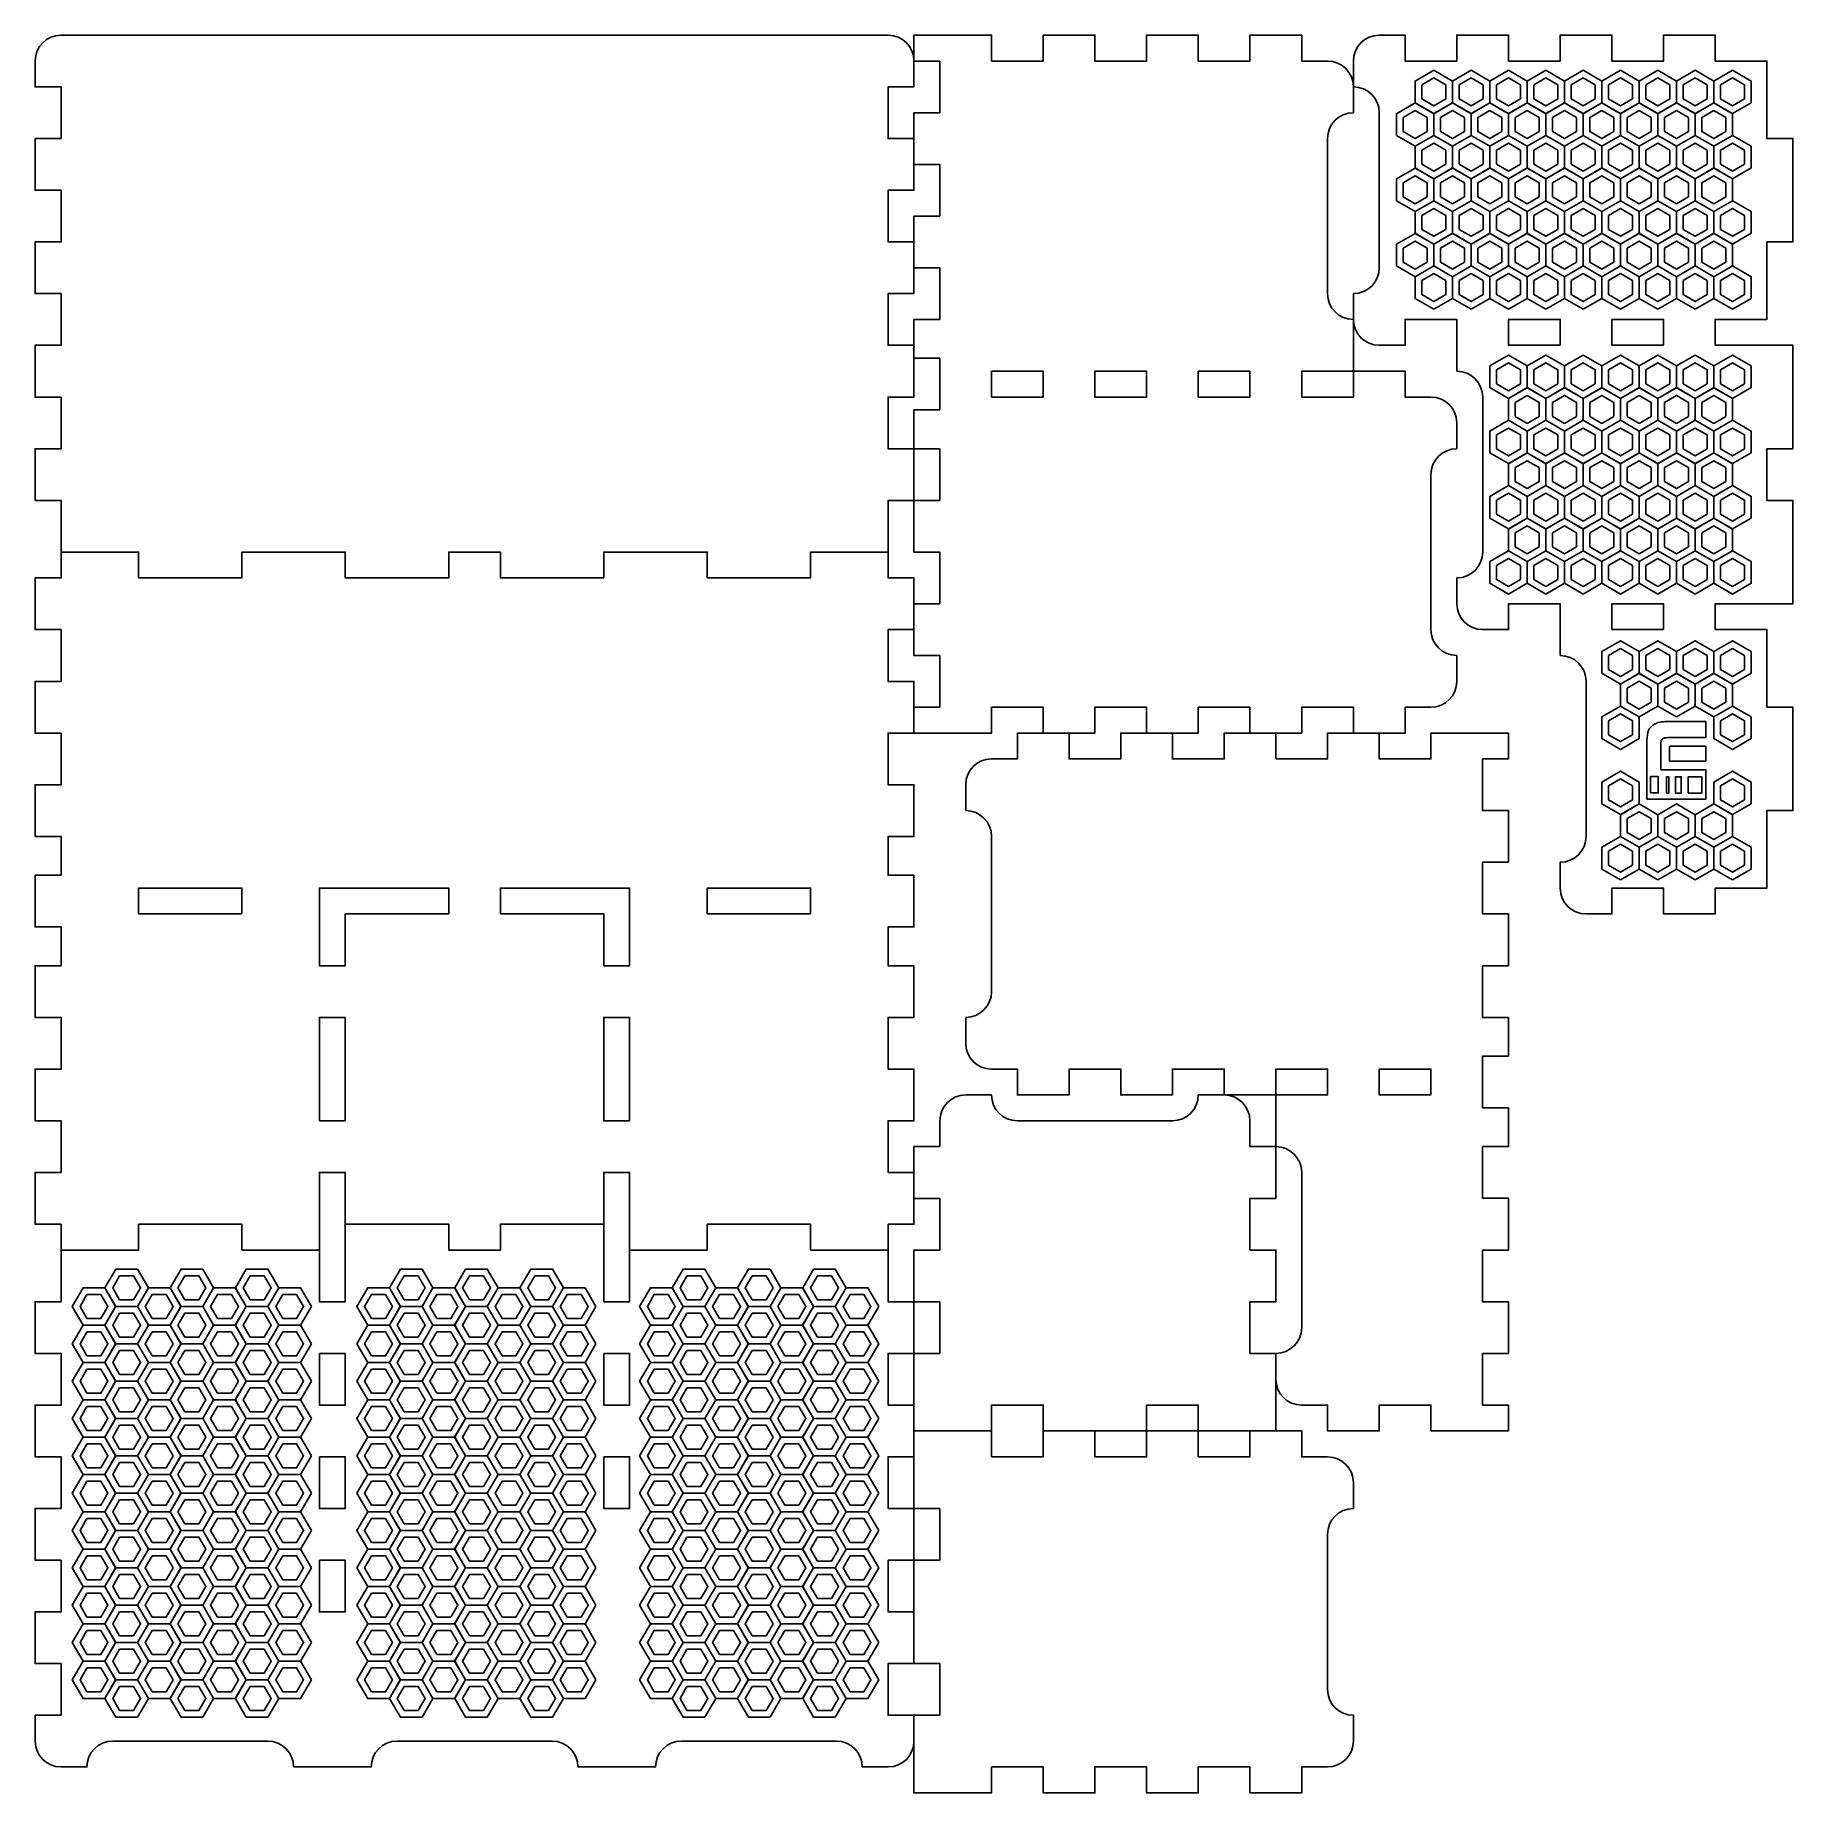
# Model space of a CAD drawing. Extents: x 0 to 964, y 737 to 1701.
import ezdxf

# ---------------------------------------------------------------- set-up
doc = ezdxf.new("R2010")
doc.units = 0
doc.layers.add('A0132_Printing', color=7, linetype='CONTINUOUS')

msp = doc.modelspace()

# ---------------------------------------------------------------- linework, layer by layer
at = {"layer": 'A0132_Printing', "color": 1}
for points in [[(467.937788, 1700.664557), (14.2018, 1700.664557)], [(708.818982, 1686.491958), (694.612983, 1686.491958), (694.612983, 1700.664957), (666.266983, 1700.664957), (666.266983, 1686.491958), (637.919984, 1686.491958), (637.919984, 1700.664957), (609.573985, 1700.664957), (609.573985, 1686.491958), (581.226985, 1686.491958), (581.226985, 1700.664957), (552.880986, 1700.664957), (552.880986, 1686.491958), (524.533987, 1686.491958), (524.533987, 1700.664957), (482.014988, 1700.664957), (482.014988, 1686.491958), (496.187988, 1686.491958), (496.187988, 1658.145959), (482.014988, 1658.145959), (482.014988, 1629.798959), (496.187988, 1629.798959), (496.187988, 1601.45296), (482.014988, 1601.45296), (482.014988, 1573.105961), (496.187988, 1573.105961), (496.187988, 1544.759961), (482.014988, 1544.759961), (482.014988, 1523.499962), (496.187988, 1523.499962), (496.187988, 1495.152963), (482.014988, 1495.152963), (482.014988, 1473.893963), (496.187988, 1473.893963), (496.187988, 1445.546964), (482.014988, 1445.546964), (482.014988, 1417.200965), (496.187988, 1417.200965), (496.187988, 1388.853965), (482.014988, 1388.853965), (482.014988, 1360.507966), (496.187988, 1360.507966), (496.187988, 1332.160967), (482.014988, 1332.160967), (482.014988, 1317.987967), (524.533987, 1317.987967), (524.533987, 1332.160967), (552.880986, 1332.160967), (552.880986, 1317.987967), (581.226985, 1317.987967), (581.226985, 1332.160967), (609.573985, 1332.160967), (609.573985, 1317.987967), (637.919984, 1317.987967), (637.919984, 1332.160967), (666.266983, 1332.160967), (666.266983, 1317.987967), (694.612983, 1317.987967), (694.612983, 1332.160967), (722.959982, 1332.160967), (722.959982, 1317.987967)], [(751.330981, 1700.664957), (737.096982, 1700.664957)], [(850.482979, 1218.77497), (864.716978, 1218.77497), (864.716978, 1232.947969), (893.062978, 1232.947969), (893.062978, 1218.77497), (921.409977, 1218.77497), (921.409977, 1232.947969), (949.755976, 1232.947969), (949.755976, 1275.467968), (963.928976, 1275.467968), (963.928976, 1332.160967), (949.755976, 1332.160967), (949.755976, 1374.680966), (921.409977, 1374.680966), (921.409977, 1388.853965), (949.755976, 1388.853965), (963.928976, 1388.853965), (963.928976, 1445.546964), (949.755976, 1445.546964), (949.755976, 1473.892963), (963.928976, 1473.892963), (963.928976, 1530.585962), (949.755976, 1530.585962), (921.409977, 1530.585962), (921.409977, 1544.759961), (949.755976, 1544.759961), (949.755976, 1587.27896), (963.928976, 1587.27896), (963.928976, 1643.971959), (949.755976, 1643.971959), (949.755976, 1686.491958), (921.409977, 1686.491958), (921.409977, 1700.664957), (893.062978, 1700.664957), (893.062978, 1686.491958), (864.716978, 1686.491958), (864.716978, 1700.664957), (836.369979, 1700.664957), (836.369979, 1686.491958), (808.02398, 1686.491958), (808.02398, 1700.664957), (779.676981, 1700.664957), (779.676981, 1686.491958), (751.330981, 1686.491958), (751.330981, 1700.664957)], [(0.1248, 1686.588558), (0.1248, 1672.318558), (14.2978, 1672.318558), (14.2978, 1643.971559), (0.1248, 1643.971559), (0.1248, 1615.62556), (14.2978, 1615.62556), (14.2978, 1587.27956), (0.1248, 1587.27956), (0.1248, 1558.932561), (14.2978, 1558.932561), (14.2978, 1530.586562), (0.1248, 1530.586562), (0.1248, 1502.239562), (14.2978, 1502.239562), (14.2978, 1473.893563), (0.1248, 1473.893563), (0.1248, 1445.546564), (14.2978, 1445.546564), (14.2978, 1417.200565), (56.817799, 1417.200565), (56.817799, 1403.027565), (113.510797, 1403.027565), (113.510797, 1417.200565), (170.203796, 1417.200565), (170.203796, 1403.027565), (226.896794, 1403.027565), (226.896794, 1417.200565), (255.242794, 1417.200565), (255.242794, 1403.027565), (311.935792, 1403.027565), (311.935792, 1417.200565), (368.628791, 1417.200565), (368.628791, 1403.027565), (425.321789, 1403.027565), (425.321789, 1417.200565), (467.841788, 1417.200565), (467.841788, 1445.546564), (482.014788, 1445.546564), (482.014788, 1473.893563), (467.841788, 1473.893563), (467.841788, 1502.239562), (482.014788, 1502.239562), (482.014788, 1530.586562), (467.841788, 1530.586562), (467.841788, 1558.932561), (482.014788, 1558.932561), (482.014788, 1587.27956), (467.841788, 1587.27956), (467.841788, 1615.62556), (482.014788, 1615.62556), (482.014788, 1643.971559), (467.841788, 1643.971559), (467.841788, 1672.318558), (482.014788, 1672.318558)], [(482.014788, 1672.318558), (482.014788, 1686.588558)], [(722.983982, 1686.551958), (722.983982, 1672.318958)], [(722.959982, 1658.145959), (722.959982, 1658.145959), (722.959982, 1672.350958)], [(737.157982, 1658.144959), (737.157982, 1573.105961)], [(708.785982, 1558.932961), (708.785982, 1643.971959)], [(722.983982, 1558.932961), (722.983982, 1544.698961)], [(765.511981, 1502.239962), (751.305981, 1502.239962), (751.305981, 1516.412962), (722.959982, 1516.412962), (722.959982, 1502.239962), (694.612983, 1502.239962), (694.612983, 1516.412962), (722.959982, 1516.412962), (722.959982, 1544.759961), (722.959982, 1544.759961)], [(737.096982, 1530.585962), (751.330981, 1530.585962), (751.330981, 1544.759961), (779.676981, 1544.759961), (779.676981, 1530.585962), (779.676981, 1530.585962), (779.676981, 1516.411962)], [(793.84998, 1502.238962), (793.84998, 1417.199965)], [(779.652981, 1473.893963), (779.652981, 1488.098963)], [(765.478981, 1374.680966), (765.478981, 1459.719964)], [(779.676981, 1403.025965), (779.676981, 1388.793965)], [(793.78998, 1374.680966), (808.02398, 1374.680966), (808.02398, 1388.853965), (836.369979, 1388.853965), (836.369979, 1374.680966), (836.369979, 1374.680966), (836.369979, 1360.507966)], [(779.652981, 1346.301966), (779.652981, 1360.507966)], [(850.542979, 1346.333966), (850.542979, 1261.294968)], [(722.959982, 1317.987967), (751.305981, 1317.987967), (751.305981, 1332.160967), (765.511981, 1332.160967)], [(567.066986, 1317.987967), (538.720987, 1317.987967), (538.720987, 1303.814967), (524.514987, 1303.814967)], [(694.593983, 949.483976), (708.799982, 949.483976), (708.799982, 935.310977), (737.145982, 935.310977), (737.145982, 949.483976), (765.491981, 949.483976), (765.491981, 935.310977), (808.01198, 935.310977), (808.01198, 949.483976), (793.83898, 949.483976), (793.83898, 977.830976), (808.01198, 977.830976), (808.01198, 1006.176975), (793.83898, 1006.176975), (793.83898, 1034.523974), (808.01198, 1034.523974), (808.01198, 1062.869973), (793.83898, 1062.869973), (793.83898, 1091.216973), (808.01198, 1091.216973), (808.01198, 1112.475972), (793.83898, 1112.475972), (793.83898, 1140.822971), (808.01198, 1140.822971), (808.01198, 1162.082971), (793.83898, 1162.082971), (793.83898, 1190.42897), (808.01198, 1190.42897), (808.01198, 1218.77597), (793.83898, 1218.77597), (793.83898, 1247.121969), (808.01198, 1247.121969), (808.01198, 1275.468968), (793.83898, 1275.468968), (793.83898, 1303.814967), (808.01198, 1303.814967), (808.01198, 1317.987967), (765.491981, 1317.987967), (765.491981, 1303.814967), (737.145982, 1303.814967), (737.145982, 1317.987967), (708.799982, 1317.987967), (708.799982, 1303.814967), (680.452983, 1303.814967), (680.452983, 1317.987967), (652.106984, 1317.987967), (652.106984, 1303.814967), (623.759984, 1303.814967), (623.759984, 1317.987967), (595.413985, 1317.987967), (595.413985, 1303.814967), (567.066986, 1303.814967), (567.066986, 1317.987967)], [(510.373987, 1289.673968), (510.373987, 1275.468968)], [(524.547987, 1261.294968), (524.547987, 1176.255971)], [(836.369979, 1247.121969), (836.369979, 1232.887969)], [(510.373987, 1162.082971), (510.373987, 1147.842971)], [(524.480987, 1133.735972), (538.720987, 1133.735972), (538.720987, 1119.562972), (567.066986, 1119.562972), (567.066986, 1133.735972), (595.413985, 1133.735972), (595.413985, 1119.562972), (623.759984, 1119.562972), (623.759984, 1133.735972), (652.106984, 1133.735972), (652.106984, 1119.562972), (680.452983, 1119.562972), (680.452983, 1133.735972), (708.799982, 1133.735972), (708.799982, 1119.562972), (680.452983, 1119.562972), (680.452983, 1091.216973)], [(524.534087, 1119.542172), (510.390087, 1119.542172)], [(652.065084, 1119.542172), (637.920084, 1119.542172)], [(496.188088, 1105.340172), (496.188088, 1091.195173), (482.015088, 1091.195173), (482.015088, 1062.849173), (496.188088, 1062.849173), (496.188088, 1034.503174), (482.015088, 1034.503174), (482.015088, 1006.156175), (496.188088, 1006.156175), (496.188088, 977.810176), (482.015088, 977.810176), (482.015088, 935.290177), (524.534087, 935.290177), (524.534087, 949.463176), (552.881086, 949.463176), (552.881086, 935.290177), (609.574085, 935.290177), (609.574085, 949.463176), (637.920084, 949.463176), (637.920084, 935.290177), (680.440083, 935.290177), (680.440083, 977.810176), (666.267083, 977.810176), (666.267083, 1006.156175), (680.440083, 1006.156175), (680.440083, 1034.503174), (666.267083, 1034.503174), (666.267083, 1062.849173), (680.440083, 1062.849173)], [(623.747084, 1105.369172), (538.708087, 1105.369172)], [(680.440083, 1062.849173), (680.440083, 1091.195173), (666.267083, 1091.195173), (666.267083, 1105.340172)], [(694.625983, 1077.042973), (694.625983, 992.003975)], [(482.014988, 765.134981), (482.014988, 779.404981), (467.841988, 779.404981), (467.841988, 807.75198), (482.014988, 807.75198), (482.014988, 836.097979), (467.841988, 836.097979), (467.841988, 864.443978), (482.014988, 864.443978), (482.014988, 892.790978), (467.841988, 892.790978), (467.841988, 921.136977), (482.014988, 921.136977), (482.014988, 949.483976), (467.841988, 949.483976), (467.841988, 977.829976), (482.014988, 977.829976), (482.014988, 1006.176975), (467.841988, 1006.176975), (467.841988, 1034.522974), (425.321989, 1034.522974), (425.321989, 1048.695974), (368.628991, 1048.695974), (368.628991, 1034.522974), (326.108992, 1034.522974), (326.108992, 1006.176975), (311.935992, 1006.176975), (311.935992, 1034.522974), (311.935992, 1048.695974), (255.242994, 1048.695974), (255.242994, 1034.522974), (226.896994, 1034.522974), (226.896994, 1048.695974), (170.203996, 1048.695974), (170.203996, 1034.522974), (170.203996, 1006.176975), (156.030996, 1006.176975), (156.030996, 1034.522974), (113.510997, 1034.522974), (113.510997, 1048.695974), (56.817999, 1048.695974), (56.817999, 1034.522974), (14.298, 1034.522974), (14.298, 1006.176975), (0.125, 1006.176975), (0.125, 977.829976), (14.298, 977.829976), (14.298, 949.483976), (0.125, 949.483976), (0.125, 921.136977), (14.298, 921.136977), (14.298, 892.790978), (0.125, 892.790978), (0.125, 864.443978), (14.298, 864.443978), (14.298, 836.097979), (0.125, 836.097979), (0.125, 807.75198), (14.298, 807.75198), (14.298, 779.404981), (0.125, 779.404981)], [(680.452983, 977.830976), (680.452983, 963.624976)], [(708.757682, 921.125377), (694.612683, 921.125377), (694.612683, 935.298377), (666.266683, 935.298377), (666.266683, 921.125377), (637.920684, 921.125377), (637.920684, 935.298377), (609.573685, 935.298377), (609.573685, 921.125377), (581.227685, 921.125377), (581.227685, 935.298377), (552.880686, 935.298377), (552.880686, 921.125377), (524.534687, 921.125377), (524.534687, 935.298377), (482.014688, 935.298377), (482.014688, 892.778378), (496.187688, 892.778378), (496.187688, 864.432378), (482.014688, 864.432378), (482.014688, 807.73938), (496.187688, 807.73938), (496.187688, 779.393381), (482.014688, 779.393381), (482.014688, 736.873382), (524.534687, 736.873382), (524.534687, 751.046381), (552.880686, 751.046381), (552.880686, 736.873382), (581.227685, 736.873382), (581.227685, 751.046381), (609.573685, 751.046381), (609.573685, 736.873382), (637.920684, 736.873382), (637.920684, 751.046381), (666.266683, 751.046381), (666.266683, 736.873382)], [(722.959682, 892.778378), (722.959682, 906.923377)], [(708.786682, 793.56638), (708.786682, 878.605378)], [(0.125, 779.404981), (0.125, 765.134981)], [(722.959682, 765.248381), (722.959682, 779.393381)], [(42.644999, 765.231981), (127.683997, 765.231981)], [(198.549995, 765.231981), (283.589993, 765.231981)], [(354.455991, 765.231981), (439.494989, 765.231981)], [(14.202, 751.058981), (28.470999, 751.058981), (28.470999, 751.058981)], [(141.856996, 751.058981), (141.856996, 751.058981), (184.376995, 751.058981), (184.376995, 751.058981)], [(297.762993, 751.058981), (297.762993, 751.058981), (340.282991, 751.058981), (340.282991, 751.058981)], [(453.667989, 751.058981), (453.667989, 751.058981), (467.937988, 751.058981)], [(666.266683, 736.873382), (694.612683, 736.873382), (694.612683, 751.046381), (708.757682, 751.046381)]]:
    msp.add_lwpolyline(points, dxfattribs=at)
at = {"layer": 'A0132_Printing', "color": 4}
for points in [[(767.061781, 1657.641559), (756.824781, 1663.592558), (756.824781, 1675.494558), (767.061781, 1681.445558), (777.298781, 1675.494558), (777.298781, 1663.592558)], [(787.53538, 1657.641559), (777.298381, 1663.592558), (777.298381, 1675.494558), (787.53538, 1681.445558), (797.77238, 1675.494558), (797.77238, 1663.592558)], [(808.00898, 1657.641559), (797.77198, 1663.592558), (797.77198, 1675.494558), (808.00898, 1681.445558), (818.24598, 1675.494558), (818.24598, 1663.592558)], [(828.482679, 1657.641559), (818.24568, 1663.592558), (818.24568, 1675.494558), (828.482679, 1681.445558), (838.719679, 1675.494558), (838.719679, 1663.592558)], [(848.956379, 1657.641559), (838.719379, 1663.592558), (838.719379, 1675.494558), (848.956379, 1681.445558), (859.193379, 1675.494558), (859.193379, 1663.592558)], [(869.429978, 1657.641559), (859.192979, 1663.592558), (859.192979, 1675.494558), (869.429978, 1681.445558), (879.666978, 1675.494558), (879.666978, 1663.592558)], [(889.903578, 1657.641559), (879.666578, 1663.592558), (879.666578, 1675.494558), (889.903578, 1681.445558), (900.140577, 1675.494558), (900.140577, 1663.592558)], [(910.377277, 1657.641559), (900.140277, 1663.592558), (900.140277, 1675.494558), (910.377277, 1681.445558), (920.614277, 1675.494558), (920.614277, 1663.592558)], [(930.850877, 1657.641559), (920.613877, 1663.592558), (920.613877, 1675.494558), (930.850877, 1681.445558), (941.087876, 1675.494558), (941.087876, 1663.592558)], [(756.824981, 1639.724659), (746.587981, 1645.675659), (746.587981, 1657.577659), (756.824981, 1663.528658), (767.061981, 1657.577659), (767.061981, 1645.675659)], [(777.298581, 1639.724659), (767.061581, 1645.675659), (767.061581, 1657.577659), (777.298581, 1663.528658), (787.53558, 1657.577659), (787.53558, 1645.675659)], [(797.77218, 1639.724659), (787.53518, 1645.675659), (787.53518, 1657.577659), (797.77218, 1663.528658), (808.00918, 1657.577659), (808.00918, 1645.675659)], [(818.24578, 1639.724659), (808.00878, 1645.675659), (808.00878, 1657.577659), (818.24578, 1663.528658), (828.482779, 1657.577659), (828.482779, 1645.675659)], [(838.719479, 1639.724659), (828.482479, 1645.675659), (828.482479, 1657.577659), (838.719479, 1663.528658), (848.956479, 1657.577659), (848.956479, 1645.675659)], [(859.193079, 1639.724659), (848.956079, 1645.675659), (848.956079, 1657.577659), (859.193079, 1663.528658), (869.430078, 1657.577659), (869.430078, 1645.675659)], [(879.666778, 1639.724659), (869.429778, 1645.675659), (869.429778, 1657.577659), (879.666778, 1663.528658), (889.903778, 1657.577659), (889.903778, 1645.675659)], [(900.140377, 1639.724659), (889.903378, 1645.675659), (889.903378, 1657.577659), (900.140377, 1663.528658), (910.377377, 1657.577659), (910.377377, 1645.675659)], [(920.614077, 1639.724659), (910.377077, 1645.675659), (910.377077, 1657.577659), (920.614077, 1663.528658), (930.851077, 1657.577659), (930.851077, 1645.675659)], [(767.061781, 1621.871559), (756.824781, 1627.822559), (756.824781, 1639.724559), (767.061781, 1645.675559), (777.298781, 1639.724559), (777.298781, 1627.822559)], [(787.53538, 1621.871559), (777.298381, 1627.822559), (777.298381, 1639.724559), (787.53538, 1645.675559), (797.77238, 1639.724559), (797.77238, 1627.822559)], [(808.00898, 1621.871559), (797.77198, 1627.822559), (797.77198, 1639.724559), (808.00898, 1645.675559), (818.24598, 1639.724559), (818.24598, 1627.822559)], [(828.482679, 1621.871559), (818.24568, 1627.822559), (818.24568, 1639.724559), (828.482679, 1645.675559), (838.719679, 1639.724559), (838.719679, 1627.822559)], [(848.956379, 1621.871559), (838.719379, 1627.822559), (838.719379, 1639.724559), (848.956379, 1645.675559), (859.193379, 1639.724559), (859.193379, 1627.822559)], [(869.429978, 1621.871559), (859.192979, 1627.822559), (859.192979, 1639.724559), (869.429978, 1645.675559), (879.666978, 1639.724559), (879.666978, 1627.822559)], [(889.903578, 1621.871559), (879.666578, 1627.822559), (879.666578, 1639.724559), (889.903578, 1645.675559), (900.140577, 1639.724559), (900.140577, 1627.822559)], [(910.377277, 1621.871559), (900.140277, 1627.822559), (900.140277, 1639.724559), (910.377277, 1645.675559), (920.614277, 1639.724559), (920.614277, 1627.822559)], [(930.850877, 1621.871559), (920.613877, 1627.822559), (920.613877, 1639.724559), (930.850877, 1645.675559), (941.087876, 1639.724559), (941.087876, 1627.822559)], [(756.824981, 1603.95466), (746.587981, 1609.90566), (746.587981, 1621.807659), (756.824981, 1627.758659), (767.061981, 1621.807659), (767.061981, 1609.90566)], [(777.298581, 1603.95466), (767.061581, 1609.90566), (767.061581, 1621.807659), (777.298581, 1627.758659), (787.53558, 1621.807659), (787.53558, 1609.90566)], [(797.77218, 1603.95466), (787.53518, 1609.90566), (787.53518, 1621.807659), (797.77218, 1627.758659), (808.00918, 1621.807659), (808.00918, 1609.90566)], [(818.24578, 1603.95466), (808.00878, 1609.90566), (808.00878, 1621.807659), (818.24578, 1627.758659), (828.482779, 1621.807659), (828.482779, 1609.90566)], [(838.719479, 1603.95466), (828.482479, 1609.90566), (828.482479, 1621.807659), (838.719479, 1627.758659), (848.956479, 1621.807659), (848.956479, 1609.90566)], [(859.193079, 1603.95466), (848.956079, 1609.90566), (848.956079, 1621.807659), (859.193079, 1627.758659), (869.430078, 1621.807659), (869.430078, 1609.90566)], [(879.666778, 1603.95466), (869.429778, 1609.90566), (869.429778, 1621.807659), (879.666778, 1627.758659), (889.903778, 1621.807659), (889.903778, 1609.90566)], [(900.140377, 1603.95466), (889.903378, 1609.90566), (889.903378, 1621.807659), (900.140377, 1627.758659), (910.377377, 1621.807659), (910.377377, 1609.90566)], [(920.614077, 1603.95466), (910.377077, 1609.90566), (910.377077, 1621.807659), (920.614077, 1627.758659), (930.851077, 1621.807659), (930.851077, 1609.90566)], [(767.061781, 1586.10156), (756.824781, 1592.05256), (756.824781, 1603.95456), (767.061781, 1609.90556), (777.298781, 1603.95456), (777.298781, 1592.05256)], [(787.53538, 1586.10156), (777.298381, 1592.05256), (777.298381, 1603.95456), (787.53538, 1609.90556), (797.77238, 1603.95456), (797.77238, 1592.05256)], [(808.00898, 1586.10156), (797.77198, 1592.05256), (797.77198, 1603.95456), (808.00898, 1609.90556), (818.24598, 1603.95456), (818.24598, 1592.05256)], [(828.482679, 1586.10156), (818.24568, 1592.05256), (818.24568, 1603.95456), (828.482679, 1609.90556), (838.719679, 1603.95456), (838.719679, 1592.05256)], [(848.956379, 1586.10156), (838.719379, 1592.05256), (838.719379, 1603.95456), (848.956379, 1609.90556), (859.193379, 1603.95456), (859.193379, 1592.05256)], [(869.429978, 1586.10156), (859.192979, 1592.05256), (859.192979, 1603.95456), (869.429978, 1609.90556), (879.666978, 1603.95456), (879.666978, 1592.05256)], [(889.903578, 1586.10156), (879.666578, 1592.05256), (879.666578, 1603.95456), (889.903578, 1609.90556), (900.140577, 1603.95456), (900.140577, 1592.05256)], [(910.377277, 1586.10156), (900.140277, 1592.05256), (900.140277, 1603.95456), (910.377277, 1609.90556), (920.614277, 1603.95456), (920.614277, 1592.05256)], [(930.850877, 1586.10156), (920.613877, 1592.05256), (920.613877, 1603.95456), (930.850877, 1609.90556), (941.087876, 1603.95456), (941.087876, 1592.05256)], [(756.824981, 1568.184561), (746.587981, 1574.135561), (746.587981, 1586.03756), (756.824981, 1591.98856), (767.061981, 1586.03756), (767.061981, 1574.135561)], [(777.298581, 1568.184561), (767.061581, 1574.135561), (767.061581, 1586.03756), (777.298581, 1591.98856), (787.53558, 1586.03756), (787.53558, 1574.135561)], [(797.77218, 1568.184561), (787.53518, 1574.135561), (787.53518, 1586.03756), (797.77218, 1591.98856), (808.00918, 1586.03756), (808.00918, 1574.135561)], [(818.24578, 1568.184561), (808.00878, 1574.135561), (808.00878, 1586.03756), (818.24578, 1591.98856), (828.482779, 1586.03756), (828.482779, 1574.135561)], [(838.719479, 1568.184561), (828.482479, 1574.135561), (828.482479, 1586.03756), (838.719479, 1591.98856), (848.956479, 1586.03756), (848.956479, 1574.135561)], [(859.193079, 1568.184561), (848.956079, 1574.135561), (848.956079, 1586.03756), (859.193079, 1591.98856), (869.430078, 1586.03756), (869.430078, 1574.135561)], [(879.666778, 1568.184561), (869.429778, 1574.135561), (869.429778, 1586.03756), (879.666778, 1591.98856), (889.903778, 1586.03756), (889.903778, 1574.135561)], [(900.140377, 1568.184561), (889.903378, 1574.135561), (889.903378, 1586.03756), (900.140377, 1591.98856), (910.377377, 1586.03756), (910.377377, 1574.135561)], [(920.614077, 1568.184561), (910.377077, 1574.135561), (910.377077, 1586.03756), (920.614077, 1591.98856), (930.851077, 1586.03756), (930.851077, 1574.135561)], [(767.061781, 1550.331461), (756.824781, 1556.282461), (756.824781, 1568.184461), (767.061781, 1574.135461), (777.298781, 1568.184461), (777.298781, 1556.282461)], [(787.53538, 1550.331461), (777.298381, 1556.282461), (777.298381, 1568.184461), (787.53538, 1574.135461), (797.77238, 1568.184461), (797.77238, 1556.282461)], [(808.00898, 1550.331461), (797.77198, 1556.282461), (797.77198, 1568.184461), (808.00898, 1574.135461), (818.24598, 1568.184461), (818.24598, 1556.282461)], [(828.482679, 1550.331461), (818.24568, 1556.282461), (818.24568, 1568.184461), (828.482679, 1574.135461), (838.719679, 1568.184461), (838.719679, 1556.282461)], [(848.956379, 1550.331461), (838.719379, 1556.282461), (838.719379, 1568.184461), (848.956379, 1574.135461), (859.193379, 1568.184461), (859.193379, 1556.282461)], [(869.429978, 1550.331461), (859.192979, 1556.282461), (859.192979, 1568.184461), (869.429978, 1574.135461), (879.666978, 1568.184461), (879.666978, 1556.282461)], [(889.903578, 1550.331461), (879.666578, 1556.282461), (879.666578, 1568.184461), (889.903578, 1574.135461), (900.140577, 1568.184461), (900.140577, 1556.282461)], [(910.377277, 1550.331461), (900.140277, 1556.282461), (900.140277, 1568.184461), (910.377277, 1574.135461), (920.614277, 1568.184461), (920.614277, 1556.282461)], [(930.850877, 1550.331461), (920.613877, 1556.282461), (920.613877, 1568.184461), (930.850877, 1574.135461), (941.087876, 1568.184461), (941.087876, 1556.282461)], [(808.00898, 1501.473062), (797.77198, 1507.424062), (797.77198, 1519.326062), (808.00898, 1525.277062), (818.24598, 1519.326062), (818.24598, 1507.424062)], [(828.482679, 1501.473062), (818.24568, 1507.424062), (818.24568, 1519.326062), (828.482679, 1525.277062), (838.719679, 1519.326062), (838.719679, 1507.424062)], [(848.956379, 1501.473062), (838.719379, 1507.424062), (838.719379, 1519.326062), (848.956379, 1525.277062), (859.193379, 1519.326062), (859.193379, 1507.424062)], [(869.429978, 1501.473062), (859.192979, 1507.424062), (859.192979, 1519.326062), (869.429978, 1525.277062), (879.666978, 1519.326062), (879.666978, 1507.424062)], [(889.903578, 1501.473062), (879.666578, 1507.424062), (879.666578, 1519.326062), (889.903578, 1525.277062), (900.140577, 1519.326062), (900.140577, 1507.424062)], [(910.377277, 1501.473062), (900.140277, 1507.424062), (900.140277, 1519.326062), (910.377277, 1525.277062), (920.614277, 1519.326062), (920.614277, 1507.424062)], [(930.850877, 1501.473062), (920.613877, 1507.424062), (920.613877, 1519.326062), (930.850877, 1525.277062), (941.087876, 1519.326062), (941.087876, 1507.424062)], [(818.24578, 1483.556263), (808.00878, 1489.507263), (808.00878, 1501.409262), (818.24578, 1507.360262), (828.482779, 1501.409262), (828.482779, 1489.507263)], [(838.719479, 1483.556263), (828.482479, 1489.507263), (828.482479, 1501.409262), (838.719479, 1507.360262), (848.956479, 1501.409262), (848.956479, 1489.507263)], [(859.193079, 1483.556263), (848.956079, 1489.507263), (848.956079, 1501.409262), (859.193079, 1507.360262), (869.430078, 1501.409262), (869.430078, 1489.507263)], [(879.666778, 1483.556263), (869.429778, 1489.507263), (869.429778, 1501.409262), (879.666778, 1507.360262), (889.903778, 1501.409262), (889.903778, 1489.507263)], [(900.140377, 1483.556263), (889.903378, 1489.507263), (889.903378, 1501.409262), (900.140377, 1507.360262), (910.377377, 1501.409262), (910.377377, 1489.507263)], [(920.614077, 1483.556263), (910.377077, 1489.507263), (910.377077, 1501.409262), (920.614077, 1507.360262), (930.851077, 1501.409262), (930.851077, 1489.507263)], [(808.00898, 1465.703063), (797.77198, 1471.654063), (797.77198, 1483.556063), (808.00898, 1489.507063), (818.24598, 1483.556063), (818.24598, 1471.654063)], [(828.482679, 1465.703063), (818.24568, 1471.654063), (818.24568, 1483.556063), (828.482679, 1489.507063), (838.719679, 1483.556063), (838.719679, 1471.654063)], [(848.956379, 1465.703063), (838.719379, 1471.654063), (838.719379, 1483.556063), (848.956379, 1489.507063), (859.193379, 1483.556063), (859.193379, 1471.654063)], [(869.429978, 1465.703063), (859.192979, 1471.654063), (859.192979, 1483.556063), (869.429978, 1489.507063), (879.666978, 1483.556063), (879.666978, 1471.654063)], [(889.903578, 1465.703063), (879.666578, 1471.654063), (879.666578, 1483.556063), (889.903578, 1489.507063), (900.140577, 1483.556063), (900.140577, 1471.654063)], [(910.377277, 1465.703063), (900.140277, 1471.654063), (900.140277, 1483.556063), (910.377277, 1489.507063), (920.614277, 1483.556063), (920.614277, 1471.654063)], [(930.850877, 1465.703063), (920.613877, 1471.654063), (920.613877, 1483.556063), (930.850877, 1489.507063), (941.087876, 1483.556063), (941.087876, 1471.654063)], [(818.24578, 1447.786264), (808.00878, 1453.737264), (808.00878, 1465.639263), (818.24578, 1471.590263), (828.482779, 1465.639263), (828.482779, 1453.737264)], [(838.719479, 1447.786264), (828.482479, 1453.737264), (828.482479, 1465.639263), (838.719479, 1471.590263), (848.956479, 1465.639263), (848.956479, 1453.737264)], [(859.193079, 1447.786264), (848.956079, 1453.737264), (848.956079, 1465.639263), (859.193079, 1471.590263), (869.430078, 1465.639263), (869.430078, 1453.737264)], [(879.666778, 1447.786264), (869.429778, 1453.737264), (869.429778, 1465.639263), (879.666778, 1471.590263), (889.903778, 1465.639263), (889.903778, 1453.737264)], [(900.140377, 1447.786264), (889.903378, 1453.737264), (889.903378, 1465.639263), (900.140377, 1471.590263), (910.377377, 1465.639263), (910.377377, 1453.737264)], [(920.614077, 1447.786264), (910.377077, 1453.737264), (910.377077, 1465.639263), (920.614077, 1471.590263), (930.851077, 1465.639263), (930.851077, 1453.737264)], [(808.00898, 1429.933064), (797.77198, 1435.884064), (797.77198, 1447.786064), (808.00898, 1453.737064), (818.24598, 1447.786064), (818.24598, 1435.884064)], [(828.482679, 1429.933064), (818.24568, 1435.884064), (818.24568, 1447.786064), (828.482679, 1453.737064), (838.719679, 1447.786064), (838.719679, 1435.884064)], [(848.956379, 1429.933064), (838.719379, 1435.884064), (838.719379, 1447.786064), (848.956379, 1453.737064), (859.193379, 1447.786064), (859.193379, 1435.884064)], [(869.429978, 1429.933064), (859.192979, 1435.884064), (859.192979, 1447.786064), (869.429978, 1453.737064), (879.666978, 1447.786064), (879.666978, 1435.884064)], [(889.903578, 1429.933064), (879.666578, 1435.884064), (879.666578, 1447.786064), (889.903578, 1453.737064), (900.140577, 1447.786064), (900.140577, 1435.884064)], [(910.377277, 1429.933064), (900.140277, 1435.884064), (900.140277, 1447.786064), (910.377277, 1453.737064), (920.614277, 1447.786064), (920.614277, 1435.884064)], [(930.850877, 1429.933064), (920.613877, 1435.884064), (920.613877, 1447.786064), (930.850877, 1453.737064), (941.087876, 1447.786064), (941.087876, 1435.884064)], [(818.24578, 1412.016065), (808.00878, 1417.967065), (808.00878, 1429.869064), (818.24578, 1435.820064), (828.482779, 1429.869064), (828.482779, 1417.967065)], [(838.719479, 1412.016065), (828.482479, 1417.967065), (828.482479, 1429.869064), (838.719479, 1435.820064), (848.956479, 1429.869064), (848.956479, 1417.967065)], [(859.193079, 1412.016065), (848.956079, 1417.967065), (848.956079, 1429.869064), (859.193079, 1435.820064), (869.430078, 1429.869064), (869.430078, 1417.967065)], [(879.666778, 1412.016065), (869.429778, 1417.967065), (869.429778, 1429.869064), (879.666778, 1435.820064), (889.903778, 1429.869064), (889.903778, 1417.967065)], [(900.140377, 1412.016065), (889.903378, 1417.967065), (889.903378, 1429.869064), (900.140377, 1435.820064), (910.377377, 1429.869064), (910.377377, 1417.967065)], [(920.614077, 1412.016065), (910.377077, 1417.967065), (910.377077, 1429.869064), (920.614077, 1435.820064), (930.851077, 1429.869064), (930.851077, 1417.967065)], [(808.00898, 1394.163065), (797.77198, 1400.114065), (797.77198, 1412.016065), (808.00898, 1417.967065), (818.24598, 1412.016065), (818.24598, 1400.114065)], [(828.482679, 1394.163065), (818.24568, 1400.114065), (818.24568, 1412.016065), (828.482679, 1417.967065), (838.719679, 1412.016065), (838.719679, 1400.114065)], [(848.956379, 1394.163065), (838.719379, 1400.114065), (838.719379, 1412.016065), (848.956379, 1417.967065), (859.193379, 1412.016065), (859.193379, 1400.114065)], [(869.429978, 1394.163065), (859.192979, 1400.114065), (859.192979, 1412.016065), (869.429978, 1417.967065), (879.666978, 1412.016065), (879.666978, 1400.114065)], [(889.903578, 1394.163065), (879.666578, 1400.114065), (879.666578, 1412.016065), (889.903578, 1417.967065), (900.140577, 1412.016065), (900.140577, 1400.114065)], [(910.377277, 1394.163065), (900.140277, 1400.114065), (900.140277, 1412.016065), (910.377277, 1417.967065), (920.614277, 1412.016065), (920.614277, 1400.114065)], [(930.850877, 1394.163065), (920.613877, 1400.114065), (920.613877, 1412.016065), (930.850877, 1417.967065), (941.087876, 1412.016065), (941.087876, 1400.114065)], [(869.429978, 1344.783266), (859.192979, 1350.734266), (859.192979, 1362.636266), (869.429978, 1368.587266), (879.666978, 1362.636266), (879.666978, 1350.734266)], [(889.903578, 1344.783266), (879.666578, 1350.734266), (879.666578, 1362.636266), (889.903578, 1368.587266), (900.140577, 1362.636266), (900.140577, 1350.734266)], [(910.377277, 1344.783266), (900.140277, 1350.734266), (900.140277, 1362.636266), (910.377277, 1368.587266), (920.614277, 1362.636266), (920.614277, 1350.734266)], [(930.850877, 1344.783266), (920.613877, 1350.734266), (920.613877, 1362.636266), (930.850877, 1368.587266), (941.087876, 1362.636266), (941.087876, 1350.734266)], [(879.666778, 1326.866467), (869.429778, 1332.817467), (869.429778, 1344.719466), (879.666778, 1350.670466), (889.903778, 1344.719466), (889.903778, 1332.817467)], [(900.140377, 1326.866467), (889.903378, 1332.817467), (889.903378, 1344.719466), (900.140377, 1350.670466), (910.377377, 1344.719466), (910.377377, 1332.817467)], [(920.614077, 1326.866467), (910.377077, 1332.817467), (910.377077, 1344.719466), (920.614077, 1350.670466), (930.851077, 1344.719466), (930.851077, 1332.817467)], [(869.429978, 1309.013267), (859.192979, 1314.964267), (859.192979, 1326.866267), (869.429978, 1332.817267), (879.666978, 1326.866267), (879.666978, 1314.964267)], [(930.850877, 1309.013267), (920.613877, 1314.964267), (920.613877, 1326.866267), (930.850877, 1332.817267), (941.087876, 1326.866267), (941.087876, 1314.964267)], [(869.429978, 1273.243268), (859.192979, 1279.194268), (859.192979, 1291.096268), (869.429978, 1297.047268), (879.666978, 1291.096268), (879.666978, 1279.194268)], [(895.858978, 1285.100968), (894.700978, 1285.100968), (894.700978, 1294.024968), (895.858978, 1294.024968)], [(902.704977, 1285.100968), (899.508978, 1285.100968), (899.508978, 1294.024968), (902.704977, 1294.024968)], [(930.850877, 1273.243268), (920.613877, 1279.194268), (920.613877, 1291.096268), (930.850877, 1297.047268), (941.087876, 1291.096268), (941.087876, 1279.194268)], [(879.666778, 1255.326269), (869.429778, 1261.277268), (869.429778, 1273.179268), (879.666778, 1279.130268), (889.903778, 1273.179268), (889.903778, 1261.277268)], [(900.140377, 1255.326269), (889.903378, 1261.277268), (889.903378, 1273.179268), (900.140377, 1279.130268), (910.377377, 1273.179268), (910.377377, 1261.277268)], [(920.614077, 1255.326269), (910.377077, 1261.277268), (910.377077, 1273.179268), (920.614077, 1279.130268), (930.851077, 1273.179268), (930.851077, 1261.277268)], [(869.429978, 1237.473269), (859.192979, 1243.424269), (859.192979, 1255.326269), (869.429978, 1261.277268), (879.666978, 1255.326269), (879.666978, 1243.424269)], [(889.903578, 1237.473269), (879.666578, 1243.424269), (879.666578, 1255.326269), (889.903578, 1261.277268), (900.140577, 1255.326269), (900.140577, 1243.424269)], [(910.377277, 1237.473269), (900.140277, 1243.424269), (900.140277, 1255.326269), (910.377277, 1261.277268), (920.614277, 1255.326269), (920.614277, 1243.424269)], [(930.850877, 1237.473269), (920.613877, 1243.424269), (920.613877, 1255.326269), (930.850877, 1261.277268), (941.087876, 1255.326269), (941.087876, 1243.424269)], [(62.188398, 1013.804475), (56.237399, 1003.567475), (44.335399, 1003.567475), (38.384399, 1013.804475), (44.335399, 1024.041474), (56.237399, 1024.041474)], [(97.958498, 1013.804475), (92.007498, 1003.567475), (80.105498, 1003.567475), (74.154498, 1013.804475), (80.105498, 1024.041474), (92.007498, 1024.041474)], [(133.728497, 1013.804475), (127.777497, 1003.567475), (115.875497, 1003.567475), (109.924497, 1013.804475), (115.875497, 1024.041474), (127.777497, 1024.041474)], [(218.234395, 1013.804475), (212.283395, 1003.567475), (200.381395, 1003.567475), (194.430395, 1013.804475), (200.381395, 1024.041474), (212.283395, 1024.041474)], [(254.004494, 1013.804475), (248.053494, 1003.567475), (236.151494, 1003.567475), (230.200494, 1013.804475), (236.151494, 1024.041474), (248.053494, 1024.041474)], [(289.774493, 1013.804475), (283.823493, 1003.567475), (271.921493, 1003.567475), (265.970493, 1013.804475), (271.921493, 1024.041474), (283.823493, 1024.041474)], [(373.279791, 1013.804475), (367.328791, 1003.567475), (355.426791, 1003.567475), (349.475791, 1013.804475), (355.426791, 1024.041474), (367.328791, 1024.041474)], [(409.04989, 1013.804475), (403.09889, 1003.567475), (391.19689, 1003.567475), (385.24589, 1013.804475), (391.19689, 1024.041474), (403.09889, 1024.041474)], [(444.819889, 1013.804475), (438.868889, 1003.567475), (426.966889, 1003.567475), (421.015889, 1013.804475), (426.966889, 1024.041474), (438.868889, 1024.041474)], [(44.271499, 1003.567675), (38.320499, 993.330675), (26.418499, 993.330675), (20.467499, 1003.567675), (26.418499, 1013.804675), (38.320499, 1013.804675)], [(80.041498, 1003.567675), (74.090498, 993.330675), (62.188498, 993.330675), (56.237499, 1003.567675), (62.188498, 1013.804675), (74.090498, 1013.804675)], [(115.811597, 1003.567675), (109.860597, 993.330675), (97.958598, 993.330675), (92.007598, 1003.567675), (97.958598, 1013.804675), (109.860597, 1013.804675)], [(151.581596, 1003.567675), (145.630596, 993.330675), (133.728597, 993.330675), (127.777597, 1003.567675), (133.728597, 1013.804675), (145.630596, 1013.804675)], [(200.317495, 1003.567675), (194.366495, 993.330675), (182.464495, 993.330675), (176.513496, 1003.567675), (182.464495, 1013.804675), (194.366495, 1013.804675)], [(236.087594, 1003.567675), (230.136594, 993.330675), (218.234595, 993.330675), (212.283595, 1003.567675), (218.234595, 1013.804675), (230.136594, 1013.804675)], [(271.857593, 1003.567675), (265.906593, 993.330675), (254.004594, 993.330675), (248.053594, 1003.567675), (254.004594, 1013.804675), (265.906593, 1013.804675)], [(307.627692, 1003.567675), (301.676692, 993.330675), (289.774693, 993.330675), (283.823693, 1003.567675), (289.774693, 1013.804675), (301.676692, 1013.804675)], [(355.362891, 1003.567675), (349.411891, 993.330675), (337.509892, 993.330675), (331.558892, 1003.567675), (337.509892, 1013.804675), (349.411891, 1013.804675)], [(391.13299, 1003.567675), (385.18199, 993.330675), (373.279991, 993.330675), (367.328991, 1003.567675), (373.279991, 1013.804675), (385.18199, 1013.804675)], [(426.902989, 1003.567675), (420.951989, 993.330675), (409.04999, 993.330675), (403.09899, 1003.567675), (409.04999, 1013.804675), (420.951989, 1013.804675)], [(462.673088, 1003.567675), (456.722089, 993.330675), (444.820089, 993.330675), (438.869089, 1003.567675), (444.820089, 1013.804675), (456.722089, 1013.804675)], [(62.188398, 993.330875), (56.237399, 983.093875), (44.335399, 983.093875), (38.384399, 993.330875), (44.335399, 1003.567875), (56.237399, 1003.567875)], [(97.958498, 993.330875), (92.007498, 983.093875), (80.105498, 983.093875), (74.154498, 993.330875), (80.105498, 1003.567875), (92.007498, 1003.567875)], [(133.728497, 993.330875), (127.777497, 983.093875), (115.875497, 983.093875), (109.924497, 993.330875), (115.875497, 1003.567875), (127.777497, 1003.567875)], [(218.234395, 993.330875), (212.283395, 983.093875), (200.381395, 983.093875), (194.430395, 993.330875), (200.381395, 1003.567875), (212.283395, 1003.567875)], [(254.004494, 993.330875), (248.053494, 983.093875), (236.151494, 983.093875), (230.200494, 993.330875), (236.151494, 1003.567875), (248.053494, 1003.567875)], [(289.774493, 993.330875), (283.823493, 983.093875), (271.921493, 983.093875), (265.970493, 993.330875), (271.921493, 1003.567875), (283.823493, 1003.567875)], [(373.279791, 993.330875), (367.328791, 983.093875), (355.426791, 983.093875), (349.475791, 993.330875), (355.426791, 1003.567875), (367.328791, 1003.567875)], [(409.04989, 993.330875), (403.09889, 983.093875), (391.19689, 983.093875), (385.24589, 993.330875), (391.19689, 1003.567875), (403.09889, 1003.567875)], [(444.819889, 993.330875), (438.868889, 983.093875), (426.966889, 983.093875), (421.015889, 993.330875), (426.966889, 1003.567875), (438.868889, 1003.567875)], [(44.271499, 983.094075), (38.320499, 972.857076), (26.418499, 972.857076), (20.467499, 983.094075), (26.418499, 993.331075), (38.320499, 993.331075)], [(80.041498, 983.094075), (74.090498, 972.857076), (62.188498, 972.857076), (56.237499, 983.094075), (62.188498, 993.331075), (74.090498, 993.331075)], [(115.811597, 983.094075), (109.860597, 972.857076), (97.958598, 972.857076), (92.007598, 983.094075), (97.958598, 993.331075), (109.860597, 993.331075)], [(151.581596, 983.094075), (145.630596, 972.857076), (133.728597, 972.857076), (127.777597, 983.094075), (133.728597, 993.331075), (145.630596, 993.331075)], [(200.317495, 983.094075), (194.366495, 972.857076), (182.464495, 972.857076), (176.513496, 983.094075), (182.464495, 993.331075), (194.366495, 993.331075)], [(236.087594, 983.094075), (230.136594, 972.857076), (218.234595, 972.857076), (212.283595, 983.094075), (218.234595, 993.331075), (230.136594, 993.331075)], [(271.857593, 983.094075), (265.906593, 972.857076), (254.004594, 972.857076), (248.053594, 983.094075), (254.004594, 993.331075), (265.906593, 993.331075)], [(307.627692, 983.094075), (301.676692, 972.857076), (289.774693, 972.857076), (283.823693, 983.094075), (289.774693, 993.331075), (301.676692, 993.331075)], [(355.362891, 983.094075), (349.411891, 972.857076), (337.509892, 972.857076), (331.558892, 983.094075), (337.509892, 993.331075), (349.411891, 993.331075)], [(391.13299, 983.094075), (385.18199, 972.857076), (373.279991, 972.857076), (367.328991, 983.094075), (373.279991, 993.331075), (385.18199, 993.331075)], [(426.902989, 983.094075), (420.951989, 972.857076), (409.04999, 972.857076), (403.09899, 983.094075), (409.04999, 993.331075), (420.951989, 993.331075)], [(462.673088, 983.094075), (456.722089, 972.857076), (444.820089, 972.857076), (438.869089, 983.094075), (444.820089, 993.331075), (456.722089, 993.331075)], [(62.188398, 972.857176), (56.237399, 962.620176), (44.335399, 962.620176), (38.384399, 972.857176), (44.335399, 983.094175), (56.237399, 983.094175)], [(97.958498, 972.857176), (92.007498, 962.620176), (80.105498, 962.620176), (74.154498, 972.857176), (80.105498, 983.094175), (92.007498, 983.094175)], [(133.728497, 972.857176), (127.777497, 962.620176), (115.875497, 962.620176), (109.924497, 972.857176), (115.875497, 983.094175), (127.777497, 983.094175)], [(218.234395, 972.857176), (212.283395, 962.620176), (200.381395, 962.620176), (194.430395, 972.857176), (200.381395, 983.094175), (212.283395, 983.094175)], [(254.004494, 972.857176), (248.053494, 962.620176), (236.151494, 962.620176), (230.200494, 972.857176), (236.151494, 983.094175), (248.053494, 983.094175)], [(289.774493, 972.857176), (283.823493, 962.620176), (271.921493, 962.620176), (265.970493, 972.857176), (271.921493, 983.094175), (283.823493, 983.094175)], [(373.279791, 972.857176), (367.328791, 962.620176), (355.426791, 962.620176), (349.475791, 972.857176), (355.426791, 983.094175), (367.328791, 983.094175)], [(409.04989, 972.857176), (403.09889, 962.620176), (391.19689, 962.620176), (385.24589, 972.857176), (391.19689, 983.094175), (403.09889, 983.094175)], [(444.819889, 972.857176), (438.868889, 962.620176), (426.966889, 962.620176), (421.015889, 972.857176), (426.966889, 983.094175), (438.868889, 983.094175)], [(44.271499, 962.620376), (38.320499, 952.383376), (26.418499, 952.383376), (20.467499, 962.620376), (26.418499, 972.857376), (38.320499, 972.857376)], [(80.041498, 962.620376), (74.090498, 952.383376), (62.188498, 952.383376), (56.237499, 962.620376), (62.188498, 972.857376), (74.090498, 972.857376)], [(115.811597, 962.620376), (109.860597, 952.383376), (97.958598, 952.383376), (92.007598, 962.620376), (97.958598, 972.857376), (109.860597, 972.857376)], [(151.581596, 962.620376), (145.630596, 952.383376), (133.728597, 952.383376), (127.777597, 962.620376), (133.728597, 972.857376), (145.630596, 972.857376)], [(200.317495, 962.620376), (194.366495, 952.383376), (182.464495, 952.383376), (176.513496, 962.620376), (182.464495, 972.857376), (194.366495, 972.857376)], [(236.087594, 962.620376), (230.136594, 952.383376), (218.234595, 952.383376), (212.283595, 962.620376), (218.234595, 972.857376), (230.136594, 972.857376)], [(271.857593, 962.620376), (265.906593, 952.383376), (254.004594, 952.383376), (248.053594, 962.620376), (254.004594, 972.857376), (265.906593, 972.857376)], [(307.627692, 962.620376), (301.676692, 952.383376), (289.774693, 952.383376), (283.823693, 962.620376), (289.774693, 972.857376), (301.676692, 972.857376)], [(355.362891, 962.620376), (349.411891, 952.383376), (337.509892, 952.383376), (331.558892, 962.620376), (337.509892, 972.857376), (349.411891, 972.857376)], [(391.13299, 962.620376), (385.18199, 952.383376), (373.279991, 952.383376), (367.328991, 962.620376), (373.279991, 972.857376), (385.18199, 972.857376)], [(426.902989, 962.620376), (420.951989, 952.383376), (409.04999, 952.383376), (403.09899, 962.620376), (409.04999, 972.857376), (420.951989, 972.857376)], [(462.673088, 962.620376), (456.722089, 952.383376), (444.820089, 952.383376), (438.869089, 962.620376), (444.820089, 972.857376), (456.722089, 972.857376)], [(62.188398, 952.383476), (56.237399, 942.146476), (44.335399, 942.146476), (38.384399, 952.383476), (44.335399, 962.620476), (56.237399, 962.620476)], [(97.958498, 952.383476), (92.007498, 942.146476), (80.105498, 942.146476), (74.154498, 952.383476), (80.105498, 962.620476), (92.007498, 962.620476)], [(133.728497, 952.383476), (127.777497, 942.146476), (115.875497, 942.146476), (109.924497, 952.383476), (115.875497, 962.620476), (127.777497, 962.620476)], [(218.234395, 952.383476), (212.283395, 942.146476), (200.381395, 942.146476), (194.430395, 952.383476), (200.381395, 962.620476), (212.283395, 962.620476)], [(254.004494, 952.383476), (248.053494, 942.146476), (236.151494, 942.146476), (230.200494, 952.383476), (236.151494, 962.620476), (248.053494, 962.620476)], [(289.774493, 952.383476), (283.823493, 942.146476), (271.921493, 942.146476), (265.970493, 952.383476), (271.921493, 962.620476), (283.823493, 962.620476)], [(373.279791, 952.383476), (367.328791, 942.146476), (355.426791, 942.146476), (349.475791, 952.383476), (355.426791, 962.620476), (367.328791, 962.620476)], [(409.04989, 952.383476), (403.09889, 942.146476), (391.19689, 942.146476), (385.24589, 952.383476), (391.19689, 962.620476), (403.09889, 962.620476)], [(444.819889, 952.383476), (438.868889, 942.146476), (426.966889, 942.146476), (421.015889, 952.383476), (426.966889, 962.620476), (438.868889, 962.620476)], [(44.271499, 942.146776), (38.320499, 931.909777), (26.418499, 931.909777), (20.467499, 942.146776), (26.418499, 952.383776), (38.320499, 952.383776)], [(80.041498, 942.146776), (74.090498, 931.909777), (62.188498, 931.909777), (56.237499, 942.146776), (62.188498, 952.383776), (74.090498, 952.383776)], [(115.811597, 942.146776), (109.860597, 931.909777), (97.958598, 931.909777), (92.007598, 942.146776), (97.958598, 952.383776), (109.860597, 952.383776)], [(151.581596, 942.146776), (145.630596, 931.909777), (133.728597, 931.909777), (127.777597, 942.146776), (133.728597, 952.383776), (145.630596, 952.383776)], [(200.317495, 942.146776), (194.366495, 931.909777), (182.464495, 931.909777), (176.513496, 942.146776), (182.464495, 952.383776), (194.366495, 952.383776)], [(236.087594, 942.146776), (230.136594, 931.909777), (218.234595, 931.909777), (212.283595, 942.146776), (218.234595, 952.383776), (230.136594, 952.383776)], [(271.857593, 942.146776), (265.906593, 931.909777), (254.004594, 931.909777), (248.053594, 942.146776), (254.004594, 952.383776), (265.906593, 952.383776)], [(307.627692, 942.146776), (301.676692, 931.909777), (289.774693, 931.909777), (283.823693, 942.146776), (289.774693, 952.383776), (301.676692, 952.383776)], [(355.362891, 942.146776), (349.411891, 931.909777), (337.509892, 931.909777), (331.558892, 942.146776), (337.509892, 952.383776), (349.411891, 952.383776)], [(391.13299, 942.146776), (385.18199, 931.909777), (373.279991, 931.909777), (367.328991, 942.146776), (373.279991, 952.383776), (385.18199, 952.383776)], [(426.902989, 942.146776), (420.951989, 931.909777), (409.04999, 931.909777), (403.09899, 942.146776), (409.04999, 952.383776), (420.951989, 952.383776)], [(462.673088, 942.146776), (456.722089, 931.909777), (444.820089, 931.909777), (438.869089, 942.146776), (444.820089, 952.383776), (456.722089, 952.383776)], [(62.188398, 931.909877), (56.237399, 921.672877), (44.335399, 921.672877), (38.384399, 931.909877), (44.335399, 942.146876), (56.237399, 942.146876)], [(97.958498, 931.909877), (92.007498, 921.672877), (80.105498, 921.672877), (74.154498, 931.909877), (80.105498, 942.146876), (92.007498, 942.146876)], [(133.728497, 931.909877), (127.777497, 921.672877), (115.875497, 921.672877), (109.924497, 931.909877), (115.875497, 942.146876), (127.777497, 942.146876)], [(218.234395, 931.909877), (212.283395, 921.672877), (200.381395, 921.672877), (194.430395, 931.909877), (200.381395, 942.146876), (212.283395, 942.146876)], [(254.004494, 931.909877), (248.053494, 921.672877), (236.151494, 921.672877), (230.200494, 931.909877), (236.151494, 942.146876), (248.053494, 942.146876)], [(289.774493, 931.909877), (283.823493, 921.672877), (271.921493, 921.672877), (265.970493, 931.909877), (271.921493, 942.146876), (283.823493, 942.146876)], [(373.279791, 931.909877), (367.328791, 921.672877), (355.426791, 921.672877), (349.475791, 931.909877), (355.426791, 942.146876), (367.328791, 942.146876)], [(409.04989, 931.909877), (403.09889, 921.672877), (391.19689, 921.672877), (385.24589, 931.909877), (391.19689, 942.146876), (403.09889, 942.146876)], [(444.819889, 931.909877), (438.868889, 921.672877), (426.966889, 921.672877), (421.015889, 931.909877), (426.966889, 942.146876), (438.868889, 942.146876)], [(44.271499, 921.673077), (38.320499, 911.436077), (26.418499, 911.436077), (20.467499, 921.673077), (26.418499, 931.910077), (38.320499, 931.910077)], [(80.041498, 921.673077), (74.090498, 911.436077), (62.188498, 911.436077), (56.237499, 921.673077), (62.188498, 931.910077), (74.090498, 931.910077)], [(115.811597, 921.673077), (109.860597, 911.436077), (97.958598, 911.436077), (92.007598, 921.673077), (97.958598, 931.910077), (109.860597, 931.910077)], [(151.581596, 921.673077), (145.630596, 911.436077), (133.728597, 911.436077), (127.777597, 921.673077), (133.728597, 931.910077), (145.630596, 931.910077)], [(200.317495, 921.673077), (194.366495, 911.436077), (182.464495, 911.436077), (176.513496, 921.673077), (182.464495, 931.910077), (194.366495, 931.910077)], [(236.087594, 921.673077), (230.136594, 911.436077), (218.234595, 911.436077), (212.283595, 921.673077), (218.234595, 931.910077), (230.136594, 931.910077)], [(271.857593, 921.673077), (265.906593, 911.436077), (254.004594, 911.436077), (248.053594, 921.673077), (254.004594, 931.910077), (265.906593, 931.910077)], [(307.627692, 921.673077), (301.676692, 911.436077), (289.774693, 911.436077), (283.823693, 921.673077), (289.774693, 931.910077), (301.676692, 931.910077)], [(355.362891, 921.673077), (349.411891, 911.436077), (337.509892, 911.436077), (331.558892, 921.673077), (337.509892, 931.910077), (349.411891, 931.910077)], [(391.13299, 921.673077), (385.18199, 911.436077), (373.279991, 911.436077), (367.328991, 921.673077), (373.279991, 931.910077), (385.18199, 931.910077)], [(426.902989, 921.673077), (420.951989, 911.436077), (409.04999, 911.436077), (403.09899, 921.673077), (409.04999, 931.910077), (420.951989, 931.910077)], [(462.673088, 921.673077), (456.722089, 911.436077), (444.820089, 911.436077), (438.869089, 921.673077), (444.820089, 931.910077), (456.722089, 931.910077)], [(62.188398, 911.436277), (56.237399, 901.199277), (44.335399, 901.199277), (38.384399, 911.436277), (44.335399, 921.673277), (56.237399, 921.673277)], [(97.958498, 911.436277), (92.007498, 901.199277), (80.105498, 901.199277), (74.154498, 911.436277), (80.105498, 921.673277), (92.007498, 921.673277)], [(133.728497, 911.436277), (127.777497, 901.199277), (115.875497, 901.199277), (109.924497, 911.436277), (115.875497, 921.673277), (127.777497, 921.673277)], [(218.234395, 911.436277), (212.283395, 901.199277), (200.381395, 901.199277), (194.430395, 911.436277), (200.381395, 921.673277), (212.283395, 921.673277)], [(254.004494, 911.436277), (248.053494, 901.199277), (236.151494, 901.199277), (230.200494, 911.436277), (236.151494, 921.673277), (248.053494, 921.673277)], [(289.774493, 911.436277), (283.823493, 901.199277), (271.921493, 901.199277), (265.970493, 911.436277), (271.921493, 921.673277), (283.823493, 921.673277)], [(373.279791, 911.436277), (367.328791, 901.199277), (355.426791, 901.199277), (349.475791, 911.436277), (355.426791, 921.673277), (367.328791, 921.673277)], [(409.04989, 911.436277), (403.09889, 901.199277), (391.19689, 901.199277), (385.24589, 911.436277), (391.19689, 921.673277), (403.09889, 921.673277)], [(444.819889, 911.436277), (438.868889, 901.199277), (426.966889, 901.199277), (421.015889, 911.436277), (426.966889, 921.673277), (438.868889, 921.673277)], [(44.271499, 901.199477), (38.320499, 890.962478), (26.418499, 890.962478), (20.467499, 901.199477), (26.418499, 911.436477), (38.320499, 911.436477)], [(80.041498, 901.199477), (74.090498, 890.962478), (62.188498, 890.962478), (56.237499, 901.199477), (62.188498, 911.436477), (74.090498, 911.436477)], [(115.811597, 901.199477), (109.860597, 890.962478), (97.958598, 890.962478), (92.007598, 901.199477), (97.958598, 911.436477), (109.860597, 911.436477)], [(151.581596, 901.199477), (145.630596, 890.962478), (133.728597, 890.962478), (127.777597, 901.199477), (133.728597, 911.436477), (145.630596, 911.436477)], [(200.317495, 901.199477), (194.366495, 890.962478), (182.464495, 890.962478), (176.513496, 901.199477), (182.464495, 911.436477), (194.366495, 911.436477)], [(236.087594, 901.199477), (230.136594, 890.962478), (218.234595, 890.962478), (212.283595, 901.199477), (218.234595, 911.436477), (230.136594, 911.436477)], [(271.857593, 901.199477), (265.906593, 890.962478), (254.004594, 890.962478), (248.053594, 901.199477), (254.004594, 911.436477), (265.906593, 911.436477)], [(307.627692, 901.199477), (301.676692, 890.962478), (289.774693, 890.962478), (283.823693, 901.199477), (289.774693, 911.436477), (301.676692, 911.436477)], [(355.362891, 901.199477), (349.411891, 890.962478), (337.509892, 890.962478), (331.558892, 901.199477), (337.509892, 911.436477), (349.411891, 911.436477)], [(391.13299, 901.199477), (385.18199, 890.962478), (373.279991, 890.962478), (367.328991, 901.199477), (373.279991, 911.436477), (385.18199, 911.436477)], [(426.902989, 901.199477), (420.951989, 890.962478), (409.04999, 890.962478), (403.09899, 901.199477), (409.04999, 911.436477), (420.951989, 911.436477)], [(462.673088, 901.199477), (456.722089, 890.962478), (444.820089, 890.962478), (438.869089, 901.199477), (444.820089, 911.436477), (456.722089, 911.436477)], [(62.188398, 890.962578), (56.237399, 880.725578), (44.335399, 880.725578), (38.384399, 890.962578), (44.335399, 901.199577), (56.237399, 901.199577)], [(97.958498, 890.962578), (92.007498, 880.725578), (80.105498, 880.725578), (74.154498, 890.962578), (80.105498, 901.199577), (92.007498, 901.199577)], [(133.728497, 890.962578), (127.777497, 880.725578), (115.875497, 880.725578), (109.924497, 890.962578), (115.875497, 901.199577), (127.777497, 901.199577)], [(218.234395, 890.962578), (212.283395, 880.725578), (200.381395, 880.725578), (194.430395, 890.962578), (200.381395, 901.199577), (212.283395, 901.199577)], [(254.004494, 890.962578), (248.053494, 880.725578), (236.151494, 880.725578), (230.200494, 890.962578), (236.151494, 901.199577), (248.053494, 901.199577)], [(289.774493, 890.962578), (283.823493, 880.725578), (271.921493, 880.725578), (265.970493, 890.962578), (271.921493, 901.199577), (283.823493, 901.199577)], [(373.279791, 890.962578), (367.328791, 880.725578), (355.426791, 880.725578), (349.475791, 890.962578), (355.426791, 901.199577), (367.328791, 901.199577)], [(409.04989, 890.962578), (403.09889, 880.725578), (391.19689, 880.725578), (385.24589, 890.962578), (391.19689, 901.199577), (403.09889, 901.199577)], [(444.819889, 890.962578), (438.868889, 880.725578), (426.966889, 880.725578), (421.015889, 890.962578), (426.966889, 901.199577), (438.868889, 901.199577)], [(44.271499, 880.725778), (38.320499, 870.488778), (26.418499, 870.488778), (20.467499, 880.725778), (26.418499, 890.962778), (38.320499, 890.962778)], [(80.041498, 880.725778), (74.090498, 870.488778), (62.188498, 870.488778), (56.237499, 880.725778), (62.188498, 890.962778), (74.090498, 890.962778)], [(115.811597, 880.725778), (109.860597, 870.488778), (97.958598, 870.488778), (92.007598, 880.725778), (97.958598, 890.962778), (109.860597, 890.962778)], [(151.581596, 880.725778), (145.630596, 870.488778), (133.728597, 870.488778), (127.777597, 880.725778), (133.728597, 890.962778), (145.630596, 890.962778)], [(200.317495, 880.725778), (194.366495, 870.488778), (182.464495, 870.488778), (176.513496, 880.725778), (182.464495, 890.962778), (194.366495, 890.962778)], [(236.087594, 880.725778), (230.136594, 870.488778), (218.234595, 870.488778), (212.283595, 880.725778), (218.234595, 890.962778), (230.136594, 890.962778)], [(271.857593, 880.725778), (265.906593, 870.488778), (254.004594, 870.488778), (248.053594, 880.725778), (254.004594, 890.962778), (265.906593, 890.962778)], [(307.627692, 880.725778), (301.676692, 870.488778), (289.774693, 870.488778), (283.823693, 880.725778), (289.774693, 890.962778), (301.676692, 890.962778)], [(355.362891, 880.725778), (349.411891, 870.488778), (337.509892, 870.488778), (331.558892, 880.725778), (337.509892, 890.962778), (349.411891, 890.962778)], [(391.13299, 880.725778), (385.18199, 870.488778), (373.279991, 870.488778), (367.328991, 880.725778), (373.279991, 890.962778), (385.18199, 890.962778)], [(426.902989, 880.725778), (420.951989, 870.488778), (409.04999, 870.488778), (403.09899, 880.725778), (409.04999, 890.962778), (420.951989, 890.962778)], [(462.673088, 880.725778), (456.722089, 870.488778), (444.820089, 870.488778), (438.869089, 880.725778), (444.820089, 890.962778), (456.722089, 890.962778)], [(62.188398, 870.488978), (56.237399, 860.251978), (44.335399, 860.251978), (38.384399, 870.488978), (44.335399, 880.725978), (56.237399, 880.725978)], [(97.958498, 870.488978), (92.007498, 860.251978), (80.105498, 860.251978), (74.154498, 870.488978), (80.105498, 880.725978), (92.007498, 880.725978)], [(133.728497, 870.488978), (127.777497, 860.251978), (115.875497, 860.251978), (109.924497, 870.488978), (115.875497, 880.725978), (127.777497, 880.725978)], [(218.234395, 870.488978), (212.283395, 860.251978), (200.381395, 860.251978), (194.430395, 870.488978), (200.381395, 880.725978), (212.283395, 880.725978)], [(254.004494, 870.488978), (248.053494, 860.251978), (236.151494, 860.251978), (230.200494, 870.488978), (236.151494, 880.725978), (248.053494, 880.725978)], [(289.774493, 870.488978), (283.823493, 860.251978), (271.921493, 860.251978), (265.970493, 870.488978), (271.921493, 880.725978), (283.823493, 880.725978)], [(373.279791, 870.488978), (367.328791, 860.251978), (355.426791, 860.251978), (349.475791, 870.488978), (355.426791, 880.725978), (367.328791, 880.725978)], [(409.04989, 870.488978), (403.09889, 860.251978), (391.19689, 860.251978), (385.24589, 870.488978), (391.19689, 880.725978), (403.09889, 880.725978)], [(444.819889, 870.488978), (438.868889, 860.251978), (426.966889, 860.251978), (421.015889, 870.488978), (426.966889, 880.725978), (438.868889, 880.725978)], [(44.271499, 860.252178), (38.320499, 850.015179), (26.418499, 850.015179), (20.467499, 860.252178), (26.418499, 870.489178), (38.320499, 870.489178)], [(80.041498, 860.252178), (74.090498, 850.015179), (62.188498, 850.015179), (56.237499, 860.252178), (62.188498, 870.489178), (74.090498, 870.489178)], [(115.811597, 860.252178), (109.860597, 850.015179), (97.958598, 850.015179), (92.007598, 860.252178), (97.958598, 870.489178), (109.860597, 870.489178)], [(151.581596, 860.252178), (145.630596, 850.015179), (133.728597, 850.015179), (127.777597, 860.252178), (133.728597, 870.489178), (145.630596, 870.489178)], [(200.317495, 860.252178), (194.366495, 850.015179), (182.464495, 850.015179), (176.513496, 860.252178), (182.464495, 870.489178), (194.366495, 870.489178)], [(236.087594, 860.252178), (230.136594, 850.015179), (218.234595, 850.015179), (212.283595, 860.252178), (218.234595, 870.489178), (230.136594, 870.489178)], [(271.857593, 860.252178), (265.906593, 850.015179), (254.004594, 850.015179), (248.053594, 860.252178), (254.004594, 870.489178), (265.906593, 870.489178)], [(307.627692, 860.252178), (301.676692, 850.015179), (289.774693, 850.015179), (283.823693, 860.252178), (289.774693, 870.489178), (301.676692, 870.489178)], [(355.362891, 860.252178), (349.411891, 850.015179), (337.509892, 850.015179), (331.558892, 860.252178), (337.509892, 870.489178), (349.411891, 870.489178)], [(391.13299, 860.252178), (385.18199, 850.015179), (373.279991, 850.015179), (367.328991, 860.252178), (373.279991, 870.489178), (385.18199, 870.489178)], [(426.902989, 860.252178), (420.951989, 850.015179), (409.04999, 850.015179), (403.09899, 860.252178), (409.04999, 870.489178), (420.951989, 870.489178)], [(462.673088, 860.252178), (456.722089, 850.015179), (444.820089, 850.015179), (438.869089, 860.252178), (444.820089, 870.489178), (456.722089, 870.489178)], [(62.188398, 850.015379), (56.237399, 839.778379), (44.335399, 839.778379), (38.384399, 850.015379), (44.335399, 860.252378), (56.237399, 860.252378)], [(97.958498, 850.015379), (92.007498, 839.778379), (80.105498, 839.778379), (74.154498, 850.015379), (80.105498, 860.252378), (92.007498, 860.252378)], [(133.728497, 850.015379), (127.777497, 839.778379), (115.875497, 839.778379), (109.924497, 850.015379), (115.875497, 860.252378), (127.777497, 860.252378)], [(218.234395, 850.015379), (212.283395, 839.778379), (200.381395, 839.778379), (194.430395, 850.015379), (200.381395, 860.252378), (212.283395, 860.252378)], [(254.004494, 850.015379), (248.053494, 839.778379), (236.151494, 839.778379), (230.200494, 850.015379), (236.151494, 860.252378), (248.053494, 860.252378)], [(289.774493, 850.015379), (283.823493, 839.778379), (271.921493, 839.778379), (265.970493, 850.015379), (271.921493, 860.252378), (283.823493, 860.252378)], [(373.279791, 850.015379), (367.328791, 839.778379), (355.426791, 839.778379), (349.475791, 850.015379), (355.426791, 860.252378), (367.328791, 860.252378)], [(409.04989, 850.015379), (403.09889, 839.778379), (391.19689, 839.778379), (385.24589, 850.015379), (391.19689, 860.252378), (403.09889, 860.252378)], [(444.819889, 850.015379), (438.868889, 839.778379), (426.966889, 839.778379), (421.015889, 850.015379), (426.966889, 860.252378), (438.868889, 860.252378)], [(44.271499, 839.778579), (38.320499, 829.541579), (26.418499, 829.541579), (20.467499, 839.778579), (26.418499, 850.015579), (38.320499, 850.015579)], [(80.041498, 839.778579), (74.090498, 829.541579), (62.188498, 829.541579), (56.237499, 839.778579), (62.188498, 850.015579), (74.090498, 850.015579)], [(115.811597, 839.778579), (109.860597, 829.541579), (97.958598, 829.541579), (92.007598, 839.778579), (97.958598, 850.015579), (109.860597, 850.015579)], [(151.581596, 839.778579), (145.630596, 829.541579), (133.728597, 829.541579), (127.777597, 839.778579), (133.728597, 850.015579), (145.630596, 850.015579)], [(200.317495, 839.778579), (194.366495, 829.541579), (182.464495, 829.541579), (176.513496, 839.778579), (182.464495, 850.015579), (194.366495, 850.015579)], [(236.087594, 839.778579), (230.136594, 829.541579), (218.234595, 829.541579), (212.283595, 839.778579), (218.234595, 850.015579), (230.136594, 850.015579)], [(271.857593, 839.778579), (265.906593, 829.541579), (254.004594, 829.541579), (248.053594, 839.778579), (254.004594, 850.015579), (265.906593, 850.015579)], [(307.627692, 839.778579), (301.676692, 829.541579), (289.774693, 829.541579), (283.823693, 839.778579), (289.774693, 850.015579), (301.676692, 850.015579)], [(355.362891, 839.778579), (349.411891, 829.541579), (337.509892, 829.541579), (331.558892, 839.778579), (337.509892, 850.015579), (349.411891, 850.015579)], [(391.13299, 839.778579), (385.18199, 829.541579), (373.279991, 829.541579), (367.328991, 839.778579), (373.279991, 850.015579), (385.18199, 850.015579)], [(426.902989, 839.778579), (420.951989, 829.541579), (409.04999, 829.541579), (403.09899, 839.778579), (409.04999, 850.015579), (420.951989, 850.015579)], [(462.673088, 839.778579), (456.722089, 829.541579), (444.820089, 829.541579), (438.869089, 839.778579), (444.820089, 850.015579), (456.722089, 850.015579)], [(62.188398, 829.541679), (56.237399, 819.30468), (44.335399, 819.30468), (38.384399, 829.541679), (44.335399, 839.778679), (56.237399, 839.778679)], [(97.958498, 829.541679), (92.007498, 819.30468), (80.105498, 819.30468), (74.154498, 829.541679), (80.105498, 839.778679), (92.007498, 839.778679)], [(133.728497, 829.541679), (127.777497, 819.30468), (115.875497, 819.30468), (109.924497, 829.541679), (115.875497, 839.778679), (127.777497, 839.778679)], [(218.234395, 829.541679), (212.283395, 819.30468), (200.381395, 819.30468), (194.430395, 829.541679), (200.381395, 839.778679), (212.283395, 839.778679)], [(254.004494, 829.541679), (248.053494, 819.30468), (236.151494, 819.30468), (230.200494, 829.541679), (236.151494, 839.778679), (248.053494, 839.778679)], [(289.774493, 829.541679), (283.823493, 819.30468), (271.921493, 819.30468), (265.970493, 829.541679), (271.921493, 839.778679), (283.823493, 839.778679)], [(373.279791, 829.541679), (367.328791, 819.30468), (355.426791, 819.30468), (349.475791, 829.541679), (355.426791, 839.778679), (367.328791, 839.778679)], [(409.04989, 829.541679), (403.09889, 819.30468), (391.19689, 819.30468), (385.24589, 829.541679), (391.19689, 839.778679), (403.09889, 839.778679)], [(444.819889, 829.541679), (438.868889, 819.30468), (426.966889, 819.30468), (421.015889, 829.541679), (426.966889, 839.778679), (438.868889, 839.778679)], [(44.271499, 819.30488), (38.320499, 809.06788), (26.418499, 809.06788), (20.467499, 819.30488), (26.418499, 829.541879), (38.320499, 829.541879)], [(80.041498, 819.30488), (74.090498, 809.06788), (62.188498, 809.06788), (56.237499, 819.30488), (62.188498, 829.541879), (74.090498, 829.541879)], [(115.811597, 819.30488), (109.860597, 809.06788), (97.958598, 809.06788), (92.007598, 819.30488), (97.958598, 829.541879), (109.860597, 829.541879)], [(151.581596, 819.30488), (145.630596, 809.06788), (133.728597, 809.06788), (127.777597, 819.30488), (133.728597, 829.541879), (145.630596, 829.541879)], [(200.317495, 819.30488), (194.366495, 809.06788), (182.464495, 809.06788), (176.513496, 819.30488), (182.464495, 829.541879), (194.366495, 829.541879)], [(236.087594, 819.30488), (230.136594, 809.06788), (218.234595, 809.06788), (212.283595, 819.30488), (218.234595, 829.541879), (230.136594, 829.541879)], [(271.857593, 819.30488), (265.906593, 809.06788), (254.004594, 809.06788), (248.053594, 819.30488), (254.004594, 829.541879), (265.906593, 829.541879)], [(307.627692, 819.30488), (301.676692, 809.06788), (289.774693, 809.06788), (283.823693, 819.30488), (289.774693, 829.541879), (301.676692, 829.541879)], [(355.362891, 819.30488), (349.411891, 809.06788), (337.509892, 809.06788), (331.558892, 819.30488), (337.509892, 829.541879), (349.411891, 829.541879)], [(391.13299, 819.30488), (385.18199, 809.06788), (373.279991, 809.06788), (367.328991, 819.30488), (373.279991, 829.541879), (385.18199, 829.541879)], [(426.902989, 819.30488), (420.951989, 809.06788), (409.04999, 809.06788), (403.09899, 819.30488), (409.04999, 829.541879), (420.951989, 829.541879)], [(462.673088, 819.30488), (456.722089, 809.06788), (444.820089, 809.06788), (438.869089, 819.30488), (444.820089, 829.541879), (456.722089, 829.541879)], [(62.188398, 809.06808), (56.237399, 798.83108), (44.335399, 798.83108), (38.384399, 809.06808), (44.335399, 819.30508), (56.237399, 819.30508)], [(97.958498, 809.06808), (92.007498, 798.83108), (80.105498, 798.83108), (74.154498, 809.06808), (80.105498, 819.30508), (92.007498, 819.30508)], [(133.728497, 809.06808), (127.777497, 798.83108), (115.875497, 798.83108), (109.924497, 809.06808), (115.875497, 819.30508), (127.777497, 819.30508)], [(218.234395, 809.06808), (212.283395, 798.83108), (200.381395, 798.83108), (194.430395, 809.06808), (200.381395, 819.30508), (212.283395, 819.30508)], [(254.004494, 809.06808), (248.053494, 798.83108), (236.151494, 798.83108), (230.200494, 809.06808), (236.151494, 819.30508), (248.053494, 819.30508)], [(289.774493, 809.06808), (283.823493, 798.83108), (271.921493, 798.83108), (265.970493, 809.06808), (271.921493, 819.30508), (283.823493, 819.30508)], [(373.279791, 809.06808), (367.328791, 798.83108), (355.426791, 798.83108), (349.475791, 809.06808), (355.426791, 819.30508), (367.328791, 819.30508)], [(409.04989, 809.06808), (403.09889, 798.83108), (391.19689, 798.83108), (385.24589, 809.06808), (391.19689, 819.30508), (403.09889, 819.30508)], [(444.819889, 809.06808), (438.868889, 798.83108), (426.966889, 798.83108), (421.015889, 809.06808), (426.966889, 819.30508), (438.868889, 819.30508)], [(44.271499, 798.83128), (38.320499, 788.59428), (26.418499, 788.59428), (20.467499, 798.83128), (26.418499, 809.06828), (38.320499, 809.06828)], [(80.041498, 798.83128), (74.090498, 788.59428), (62.188498, 788.59428), (56.237499, 798.83128), (62.188498, 809.06828), (74.090498, 809.06828)], [(115.811597, 798.83128), (109.860597, 788.59428), (97.958598, 788.59428), (92.007598, 798.83128), (97.958598, 809.06828), (109.860597, 809.06828)], [(151.581596, 798.83128), (145.630596, 788.59428), (133.728597, 788.59428), (127.777597, 798.83128), (133.728597, 809.06828), (145.630596, 809.06828)], [(200.317495, 798.83128), (194.366495, 788.59428), (182.464495, 788.59428), (176.513496, 798.83128), (182.464495, 809.06828), (194.366495, 809.06828)], [(236.087594, 798.83128), (230.136594, 788.59428), (218.234595, 788.59428), (212.283595, 798.83128), (218.234595, 809.06828), (230.136594, 809.06828)], [(271.857593, 798.83128), (265.906593, 788.59428), (254.004594, 788.59428), (248.053594, 798.83128), (254.004594, 809.06828), (265.906593, 809.06828)], [(307.627692, 798.83128), (301.676692, 788.59428), (289.774693, 788.59428), (283.823693, 798.83128), (289.774693, 809.06828), (301.676692, 809.06828)], [(355.362891, 798.83128), (349.411891, 788.59428), (337.509892, 788.59428), (331.558892, 798.83128), (337.509892, 809.06828), (349.411891, 809.06828)], [(391.13299, 798.83128), (385.18199, 788.59428), (373.279991, 788.59428), (367.328991, 798.83128), (373.279991, 809.06828), (385.18199, 809.06828)], [(426.902989, 798.83128), (420.951989, 788.59428), (409.04999, 788.59428), (403.09899, 798.83128), (409.04999, 809.06828), (420.951989, 809.06828)], [(462.673088, 798.83128), (456.722089, 788.59428), (444.820089, 788.59428), (438.869089, 798.83128), (444.820089, 809.06828), (456.722089, 809.06828)], [(62.188398, 788.59438), (56.237399, 778.357381), (44.335399, 778.357381), (38.384399, 788.59438), (44.335399, 798.83138), (56.237399, 798.83138)], [(97.958498, 788.59438), (92.007498, 778.357381), (80.105498, 778.357381), (74.154498, 788.59438), (80.105498, 798.83138), (92.007498, 798.83138)], [(133.728497, 788.59438), (127.777497, 778.357381), (115.875497, 778.357381), (109.924497, 788.59438), (115.875497, 798.83138), (127.777497, 798.83138)], [(218.234395, 788.59438), (212.283395, 778.357381), (200.381395, 778.357381), (194.430395, 788.59438), (200.381395, 798.83138), (212.283395, 798.83138)], [(254.004494, 788.59438), (248.053494, 778.357381), (236.151494, 778.357381), (230.200494, 788.59438), (236.151494, 798.83138), (248.053494, 798.83138)], [(289.774493, 788.59438), (283.823493, 778.357381), (271.921493, 778.357381), (265.970493, 788.59438), (271.921493, 798.83138), (283.823493, 798.83138)], [(373.279791, 788.59438), (367.328791, 778.357381), (355.426791, 778.357381), (349.475791, 788.59438), (355.426791, 798.83138), (367.328791, 798.83138)], [(409.04989, 788.59438), (403.09889, 778.357381), (391.19689, 778.357381), (385.24589, 788.59438), (391.19689, 798.83138), (403.09889, 798.83138)], [(444.819889, 788.59438), (438.868889, 778.357381), (426.966889, 778.357381), (421.015889, 788.59438), (426.966889, 798.83138), (438.868889, 798.83138)]]:
    msp.add_lwpolyline(points, close=True, dxfattribs=at)
at = {"layer": 'A0132_Printing', "color": 1}
for points in [[(760.520181, 1673.369058), (767.062181, 1677.194058), (773.603181, 1673.369058), (773.603181, 1665.718058), (767.062181, 1661.893058), (760.520181, 1665.718058)], [(780.99378, 1673.369058), (787.53578, 1677.194058), (794.07678, 1673.369058), (794.07678, 1665.718058), (787.53578, 1661.893058), (780.99378, 1665.718058)], [(801.46748, 1673.369058), (808.00948, 1677.194058), (814.55048, 1673.369058), (814.55048, 1665.718058), (808.00948, 1661.893058), (801.46748, 1665.718058)], [(821.941079, 1673.369058), (828.483079, 1677.194058), (835.024079, 1673.369058), (835.024079, 1665.718058), (828.483079, 1661.893058), (821.941079, 1665.718058)], [(842.414679, 1673.369058), (848.956679, 1677.194058), (855.497679, 1673.369058), (855.497679, 1665.718058), (848.956679, 1661.893058), (842.414679, 1665.718058)], [(862.888378, 1673.369058), (869.430378, 1677.194058), (875.971378, 1673.369058), (875.971378, 1665.718058), (869.430378, 1661.893058), (862.888378, 1665.718058)], [(883.362078, 1673.369058), (889.904078, 1677.194058), (896.445078, 1673.369058), (896.445078, 1665.718058), (889.904078, 1661.893058), (883.362078, 1665.718058)], [(903.835677, 1673.369058), (910.377677, 1677.194058), (916.918677, 1673.369058), (916.918677, 1665.718058), (910.377677, 1661.893058), (903.835677, 1665.718058)], [(924.309277, 1673.369058), (930.851277, 1677.194058), (937.392277, 1673.369058), (937.392277, 1665.718058), (930.851277, 1661.893058), (924.309277, 1665.718058)], [(750.283381, 1655.452259), (756.825381, 1659.277259), (763.366381, 1655.452259), (763.366381, 1647.801259), (756.825381, 1643.976259), (750.283381, 1647.801259)], [(770.756981, 1655.452259), (777.298981, 1659.277259), (783.83998, 1655.452259), (783.83998, 1647.801259), (777.298981, 1643.976259), (770.756981, 1647.801259)], [(791.23068, 1655.452259), (797.77268, 1659.277259), (804.31368, 1655.452259), (804.31368, 1647.801259), (797.77268, 1643.976259), (791.23068, 1647.801259)], [(811.70428, 1655.452259), (818.24628, 1659.277259), (824.787279, 1655.452259), (824.787279, 1647.801259), (818.24628, 1643.976259), (811.70428, 1647.801259)], [(832.177879, 1655.452259), (838.719879, 1659.277259), (845.260879, 1655.452259), (845.260879, 1647.801259), (838.719879, 1643.976259), (832.177879, 1647.801259)], [(852.651579, 1655.452259), (859.193579, 1659.277259), (865.734578, 1655.452259), (865.734578, 1647.801259), (859.193579, 1643.976259), (852.651579, 1647.801259)], [(873.125178, 1655.452259), (879.667178, 1659.277259), (886.208178, 1655.452259), (886.208178, 1647.801259), (879.667178, 1643.976259), (873.125178, 1647.801259)], [(893.598878, 1655.452259), (900.140877, 1659.277259), (906.681877, 1655.452259), (906.681877, 1647.801259), (900.140877, 1643.976259), (893.598878, 1647.801259)], [(914.072477, 1655.452259), (920.614477, 1659.277259), (927.155477, 1655.452259), (927.155477, 1647.801259), (920.614477, 1643.976259), (914.072477, 1647.801259)], [(760.520181, 1637.599059), (767.062181, 1641.424059), (773.603181, 1637.599059), (773.603181, 1629.948059), (767.062181, 1626.123059), (760.520181, 1629.948059)], [(780.99378, 1637.599059), (787.53578, 1641.424059), (794.07678, 1637.599059), (794.07678, 1629.948059), (787.53578, 1626.123059), (780.99378, 1629.948059)], [(801.46748, 1637.599059), (808.00948, 1641.424059), (814.55048, 1637.599059), (814.55048, 1629.948059), (808.00948, 1626.123059), (801.46748, 1629.948059)], [(821.941079, 1637.599059), (828.483079, 1641.424059), (835.024079, 1637.599059), (835.024079, 1629.948059), (828.483079, 1626.123059), (821.941079, 1629.948059)], [(842.414679, 1637.599059), (848.956679, 1641.424059), (855.497679, 1637.599059), (855.497679, 1629.948059), (848.956679, 1626.123059), (842.414679, 1629.948059)], [(862.888378, 1637.599059), (869.430378, 1641.424059), (875.971378, 1637.599059), (875.971378, 1629.948059), (869.430378, 1626.123059), (862.888378, 1629.948059)], [(883.362078, 1637.599059), (889.904078, 1641.424059), (896.445078, 1637.599059), (896.445078, 1629.948059), (889.904078, 1626.123059), (883.362078, 1629.948059)], [(903.835677, 1637.599059), (910.377677, 1641.424059), (916.918677, 1637.599059), (916.918677, 1629.948059), (910.377677, 1626.123059), (903.835677, 1629.948059)], [(924.309277, 1637.599059), (930.851277, 1641.424059), (937.392277, 1637.599059), (937.392277, 1629.948059), (930.851277, 1626.123059), (924.309277, 1629.948059)], [(750.283381, 1619.68226), (756.825381, 1623.507259), (763.366381, 1619.68226), (763.366381, 1612.03126), (756.825381, 1608.20626), (750.283381, 1612.03126)], [(770.756981, 1619.68226), (777.298981, 1623.507259), (783.83998, 1619.68226), (783.83998, 1612.03126), (777.298981, 1608.20626), (770.756981, 1612.03126)], [(791.23068, 1619.68226), (797.77268, 1623.507259), (804.31368, 1619.68226), (804.31368, 1612.03126), (797.77268, 1608.20626), (791.23068, 1612.03126)], [(811.70428, 1619.68226), (818.24628, 1623.507259), (824.787279, 1619.68226), (824.787279, 1612.03126), (818.24628, 1608.20626), (811.70428, 1612.03126)], [(832.177879, 1619.68226), (838.719879, 1623.507259), (845.260879, 1619.68226), (845.260879, 1612.03126), (838.719879, 1608.20626), (832.177879, 1612.03126)], [(852.651579, 1619.68226), (859.193579, 1623.507259), (865.734578, 1619.68226), (865.734578, 1612.03126), (859.193579, 1608.20626), (852.651579, 1612.03126)], [(873.125178, 1619.68226), (879.667178, 1623.507259), (886.208178, 1619.68226), (886.208178, 1612.03126), (879.667178, 1608.20626), (873.125178, 1612.03126)], [(893.598878, 1619.68226), (900.140877, 1623.507259), (906.681877, 1619.68226), (906.681877, 1612.03126), (900.140877, 1608.20626), (893.598878, 1612.03126)], [(914.072477, 1619.68226), (920.614477, 1623.507259), (927.155477, 1619.68226), (927.155477, 1612.03126), (920.614477, 1608.20626), (914.072477, 1612.03126)], [(760.520181, 1601.82906), (767.062181, 1605.65406), (773.603181, 1601.82906), (773.603181, 1594.17806), (767.062181, 1590.35306), (760.520181, 1594.17806)], [(780.99378, 1601.82906), (787.53578, 1605.65406), (794.07678, 1601.82906), (794.07678, 1594.17806), (787.53578, 1590.35306), (780.99378, 1594.17806)], [(801.46748, 1601.82906), (808.00948, 1605.65406), (814.55048, 1601.82906), (814.55048, 1594.17806), (808.00948, 1590.35306), (801.46748, 1594.17806)], [(821.941079, 1601.82906), (828.483079, 1605.65406), (835.024079, 1601.82906), (835.024079, 1594.17806), (828.483079, 1590.35306), (821.941079, 1594.17806)], [(842.414679, 1601.82906), (848.956679, 1605.65406), (855.497679, 1601.82906), (855.497679, 1594.17806), (848.956679, 1590.35306), (842.414679, 1594.17806)], [(862.888378, 1601.82906), (869.430378, 1605.65406), (875.971378, 1601.82906), (875.971378, 1594.17806), (869.430378, 1590.35306), (862.888378, 1594.17806)], [(883.362078, 1601.82906), (889.904078, 1605.65406), (896.445078, 1601.82906), (896.445078, 1594.17806), (889.904078, 1590.35306), (883.362078, 1594.17806)], [(903.835677, 1601.82906), (910.377677, 1605.65406), (916.918677, 1601.82906), (916.918677, 1594.17806), (910.377677, 1590.35306), (903.835677, 1594.17806)], [(924.309277, 1601.82906), (930.851277, 1605.65406), (937.392277, 1601.82906), (937.392277, 1594.17806), (930.851277, 1590.35306), (924.309277, 1594.17806)], [(750.283381, 1583.91206), (756.825381, 1587.73706), (763.366381, 1583.91206), (763.366381, 1576.261061), (756.825381, 1572.436061), (750.283381, 1576.261061)], [(770.756981, 1583.91206), (777.298981, 1587.73706), (783.83998, 1583.91206), (783.83998, 1576.261061), (777.298981, 1572.436061), (770.756981, 1576.261061)], [(791.23068, 1583.91206), (797.77268, 1587.73706), (804.31368, 1583.91206), (804.31368, 1576.261061), (797.77268, 1572.436061), (791.23068, 1576.261061)], [(811.70428, 1583.91206), (818.24628, 1587.73706), (824.787279, 1583.91206), (824.787279, 1576.261061), (818.24628, 1572.436061), (811.70428, 1576.261061)], [(832.177879, 1583.91206), (838.719879, 1587.73706), (845.260879, 1583.91206), (845.260879, 1576.261061), (838.719879, 1572.436061), (832.177879, 1576.261061)], [(852.651579, 1583.91206), (859.193579, 1587.73706), (865.734578, 1583.91206), (865.734578, 1576.261061), (859.193579, 1572.436061), (852.651579, 1576.261061)], [(873.125178, 1583.91206), (879.667178, 1587.73706), (886.208178, 1583.91206), (886.208178, 1576.261061), (879.667178, 1572.436061), (873.125178, 1576.261061)], [(893.598878, 1583.91206), (900.140877, 1587.73706), (906.681877, 1583.91206), (906.681877, 1576.261061), (900.140877, 1572.436061), (893.598878, 1576.261061)], [(914.072477, 1583.91206), (920.614477, 1587.73706), (927.155477, 1583.91206), (927.155477, 1576.261061), (920.614477, 1572.436061), (914.072477, 1576.261061)], [(760.520181, 1566.059061), (767.062181, 1569.884061), (773.603181, 1566.059061), (773.603181, 1558.408061), (767.062181, 1554.583061), (760.520181, 1558.408061)], [(780.99378, 1566.059061), (787.53578, 1569.884061), (794.07678, 1566.059061), (794.07678, 1558.408061), (787.53578, 1554.583061), (780.99378, 1558.408061)], [(801.46748, 1566.059061), (808.00948, 1569.884061), (814.55048, 1566.059061), (814.55048, 1558.408061), (808.00948, 1554.583061), (801.46748, 1558.408061)], [(821.941079, 1566.059061), (828.483079, 1569.884061), (835.024079, 1566.059061), (835.024079, 1558.408061), (828.483079, 1554.583061), (821.941079, 1558.408061)], [(842.414679, 1566.059061), (848.956679, 1569.884061), (855.497679, 1566.059061), (855.497679, 1558.408061), (848.956679, 1554.583061), (842.414679, 1558.408061)], [(862.888378, 1566.059061), (869.430378, 1569.884061), (875.971378, 1566.059061), (875.971378, 1558.408061), (869.430378, 1554.583061), (862.888378, 1558.408061)], [(883.362078, 1566.059061), (889.904078, 1569.884061), (896.445078, 1566.059061), (896.445078, 1558.408061), (889.904078, 1554.583061), (883.362078, 1558.408061)], [(903.835677, 1566.059061), (910.377677, 1569.884061), (916.918677, 1566.059061), (916.918677, 1558.408061), (910.377677, 1554.583061), (903.835677, 1558.408061)], [(924.309277, 1566.059061), (930.851277, 1569.884061), (937.392277, 1566.059061), (937.392277, 1558.408061), (930.851277, 1554.583061), (924.309277, 1558.408061)], [(836.369979, 1530.586962), (808.02398, 1530.586962), (808.02398, 1544.759961), (836.369979, 1544.759961)], [(893.062978, 1530.586962), (864.716978, 1530.586962), (864.716978, 1544.759961), (893.062978, 1544.759961)], [(524.533987, 1516.412962), (552.879986, 1516.412962), (552.879986, 1502.239962), (524.533987, 1502.239962)], [(581.226985, 1516.412962), (609.572985, 1516.412962), (609.572985, 1502.239962), (581.226985, 1502.239962)], [(637.919984, 1516.412962), (666.265983, 1516.412962), (666.265983, 1502.239962), (637.919984, 1502.239962)], [(801.46748, 1517.200662), (808.00948, 1521.025662), (814.55048, 1517.200662), (814.55048, 1509.549662), (808.00948, 1505.724662), (801.46748, 1509.549662)], [(821.941079, 1517.200662), (828.483079, 1521.025662), (835.024079, 1517.200662), (835.024079, 1509.549662), (828.483079, 1505.724662), (821.941079, 1509.549662)], [(842.414679, 1517.200662), (848.956679, 1521.025662), (855.497679, 1517.200662), (855.497679, 1509.549662), (848.956679, 1505.724662), (842.414679, 1509.549662)], [(862.888378, 1517.200662), (869.430378, 1521.025662), (875.971378, 1517.200662), (875.971378, 1509.549662), (869.430378, 1505.724662), (862.888378, 1509.549662)], [(883.362078, 1517.200662), (889.904078, 1521.025662), (896.445078, 1517.200662), (896.445078, 1509.549662), (889.904078, 1505.724662), (883.362078, 1509.549662)], [(903.835677, 1517.200662), (910.377677, 1521.025662), (916.918677, 1517.200662), (916.918677, 1509.549662), (910.377677, 1505.724662), (903.835677, 1509.549662)], [(924.309277, 1517.200662), (930.851277, 1521.025662), (937.392277, 1517.200662), (937.392277, 1509.549662), (930.851277, 1505.724662), (924.309277, 1509.549662)], [(811.70428, 1499.283763), (818.24628, 1503.108762), (824.787279, 1499.283763), (824.787279, 1491.632763), (818.24628, 1487.807763), (811.70428, 1491.632763)], [(832.177879, 1499.283763), (838.719879, 1503.108762), (845.260879, 1499.283763), (845.260879, 1491.632763), (838.719879, 1487.807763), (832.177879, 1491.632763)], [(852.651579, 1499.283763), (859.193579, 1503.108762), (865.734578, 1499.283763), (865.734578, 1491.632763), (859.193579, 1487.807763), (852.651579, 1491.632763)], [(873.125178, 1499.283763), (879.667178, 1503.108762), (886.208178, 1499.283763), (886.208178, 1491.632763), (879.667178, 1487.807763), (873.125178, 1491.632763)], [(893.598878, 1499.283763), (900.140877, 1503.108762), (906.681877, 1499.283763), (906.681877, 1491.632763), (900.140877, 1487.807763), (893.598878, 1491.632763)], [(914.072477, 1499.283763), (920.614477, 1503.108762), (927.155477, 1499.283763), (927.155477, 1491.632763), (920.614477, 1487.807763), (914.072477, 1491.632763)], [(801.46748, 1481.430663), (808.00948, 1485.255663), (814.55048, 1481.430663), (814.55048, 1473.779663), (808.00948, 1469.954663), (801.46748, 1473.779663)], [(821.941079, 1481.430663), (828.483079, 1485.255663), (835.024079, 1481.430663), (835.024079, 1473.779663), (828.483079, 1469.954663), (821.941079, 1473.779663)], [(842.414679, 1481.430663), (848.956679, 1485.255663), (855.497679, 1481.430663), (855.497679, 1473.779663), (848.956679, 1469.954663), (842.414679, 1473.779663)], [(862.888378, 1481.430663), (869.430378, 1485.255663), (875.971378, 1481.430663), (875.971378, 1473.779663), (869.430378, 1469.954663), (862.888378, 1473.779663)], [(883.362078, 1481.430663), (889.904078, 1485.255663), (896.445078, 1481.430663), (896.445078, 1473.779663), (889.904078, 1469.954663), (883.362078, 1473.779663)], [(903.835677, 1481.430663), (910.377677, 1485.255663), (916.918677, 1481.430663), (916.918677, 1473.779663), (910.377677, 1469.954663), (903.835677, 1473.779663)], [(924.309277, 1481.430663), (930.851277, 1485.255663), (937.392277, 1481.430663), (937.392277, 1473.779663), (930.851277, 1469.954663), (924.309277, 1473.779663)], [(811.70428, 1463.513763), (818.24628, 1467.338763), (824.787279, 1463.513763), (824.787279, 1455.862764), (818.24628, 1452.037764), (811.70428, 1455.862764)], [(832.177879, 1463.513763), (838.719879, 1467.338763), (845.260879, 1463.513763), (845.260879, 1455.862764), (838.719879, 1452.037764), (832.177879, 1455.862764)], [(852.651579, 1463.513763), (859.193579, 1467.338763), (865.734578, 1463.513763), (865.734578, 1455.862764), (859.193579, 1452.037764), (852.651579, 1455.862764)], [(873.125178, 1463.513763), (879.667178, 1467.338763), (886.208178, 1463.513763), (886.208178, 1455.862764), (879.667178, 1452.037764), (873.125178, 1455.862764)], [(893.598878, 1463.513763), (900.140877, 1467.338763), (906.681877, 1463.513763), (906.681877, 1455.862764), (900.140877, 1452.037764), (893.598878, 1455.862764)], [(914.072477, 1463.513763), (920.614477, 1467.338763), (927.155477, 1463.513763), (927.155477, 1455.862764), (920.614477, 1452.037764), (914.072477, 1455.862764)], [(801.46748, 1445.660564), (808.00948, 1449.485564), (814.55048, 1445.660564), (814.55048, 1438.009564), (808.00948, 1434.184564), (801.46748, 1438.009564)], [(821.941079, 1445.660564), (828.483079, 1449.485564), (835.024079, 1445.660564), (835.024079, 1438.009564), (828.483079, 1434.184564), (821.941079, 1438.009564)], [(842.414679, 1445.660564), (848.956679, 1449.485564), (855.497679, 1445.660564), (855.497679, 1438.009564), (848.956679, 1434.184564), (842.414679, 1438.009564)], [(862.888378, 1445.660564), (869.430378, 1449.485564), (875.971378, 1445.660564), (875.971378, 1438.009564), (869.430378, 1434.184564), (862.888378, 1438.009564)], [(883.362078, 1445.660564), (889.904078, 1449.485564), (896.445078, 1445.660564), (896.445078, 1438.009564), (889.904078, 1434.184564), (883.362078, 1438.009564)], [(903.835677, 1445.660564), (910.377677, 1449.485564), (916.918677, 1445.660564), (916.918677, 1438.009564), (910.377677, 1434.184564), (903.835677, 1438.009564)], [(924.309277, 1445.660564), (930.851277, 1449.485564), (937.392277, 1445.660564), (937.392277, 1438.009564), (930.851277, 1434.184564), (924.309277, 1438.009564)], [(811.70428, 1427.743664), (818.24628, 1431.568664), (824.787279, 1427.743664), (824.787279, 1420.092664), (818.24628, 1416.267665), (811.70428, 1420.092664)], [(832.177879, 1427.743664), (838.719879, 1431.568664), (845.260879, 1427.743664), (845.260879, 1420.092664), (838.719879, 1416.267665), (832.177879, 1420.092664)], [(852.651579, 1427.743664), (859.193579, 1431.568664), (865.734578, 1427.743664), (865.734578, 1420.092664), (859.193579, 1416.267665), (852.651579, 1420.092664)], [(873.125178, 1427.743664), (879.667178, 1431.568664), (886.208178, 1427.743664), (886.208178, 1420.092664), (879.667178, 1416.267665), (873.125178, 1420.092664)], [(893.598878, 1427.743664), (900.140877, 1431.568664), (906.681877, 1427.743664), (906.681877, 1420.092664), (900.140877, 1416.267665), (893.598878, 1420.092664)], [(914.072477, 1427.743664), (920.614477, 1431.568664), (927.155477, 1427.743664), (927.155477, 1420.092664), (920.614477, 1416.267665), (914.072477, 1420.092664)], [(467.841988, 1417.199965), (425.321989, 1417.199965), (425.321989, 1403.026965), (368.628991, 1403.026965), (368.628991, 1417.199965), (311.935992, 1417.199965), (311.935992, 1403.026965), (255.242994, 1403.026965), (255.242994, 1417.199965), (226.896994, 1417.199965), (226.896994, 1403.026965), (170.203996, 1403.026965), (170.203996, 1417.199965), (113.510997, 1417.199965), (113.510997, 1403.026965), (56.817999, 1403.026965), (56.817999, 1417.199965), (14.298, 1417.199965), (14.298, 1403.026965), (0.125, 1403.026965), (0.125, 1374.680966), (14.298, 1374.680966), (14.298, 1346.333966), (0.125, 1346.333966), (0.125, 1317.987967), (14.298, 1317.987967), (14.298, 1289.640968), (0.125, 1289.640968), (0.125, 1261.294968), (14.298, 1261.294968), (14.298, 1240.034969), (0.125, 1240.034969), (0.125, 1211.68897), (14.298, 1211.68897), (14.298, 1190.42897), (0.125, 1190.42897), (0.125, 1162.081971), (14.298, 1162.081971), (14.298, 1133.735972), (0.125, 1133.735972), (0.125, 1105.388972), (14.298, 1105.388972), (14.298, 1077.042973), (0.125, 1077.042973), (0.125, 1048.695974), (14.298, 1048.695974), (14.298, 1034.522974), (56.817999, 1034.522974), (56.817999, 1048.695974), (113.510997, 1048.695974), (113.510997, 1034.522974), (156.029996, 1034.522974), (156.029996, 1048.695974), (156.029996, 1077.042973), (170.202996, 1077.042973), (170.202996, 1048.695974), (226.895994, 1048.695974), (226.895994, 1034.522974), (255.242994, 1034.522974), (255.242994, 1048.695974), (311.935992, 1048.695974), (311.935992, 1077.042973), (326.108992, 1077.042973), (326.108992, 1048.695974), (326.108992, 1034.522974), (368.628991, 1034.522974), (368.628991, 1048.695974), (425.321989, 1048.695974), (425.321989, 1034.522974), (467.841988, 1034.522974), (467.841988, 1048.695974), (482.014988, 1048.695974), (482.014988, 1077.042973), (467.841988, 1077.042973), (467.841988, 1105.388972), (482.014988, 1105.388972), (482.014988, 1133.735972), (467.841988, 1133.735972), (467.841988, 1162.081971), (482.014988, 1162.081971), (482.014988, 1190.42897), (467.841988, 1190.42897), (467.841988, 1211.68897), (482.014988, 1211.68897), (482.014988, 1240.034969), (467.841988, 1240.034969), (467.841988, 1261.294968), (482.014988, 1261.294968), (482.014988, 1289.640968), (467.841988, 1289.640968), (467.841988, 1317.987967), (482.014988, 1317.987967), (482.014988, 1346.333966), (467.841988, 1346.333966), (467.841988, 1374.680966), (482.014988, 1374.680966), (482.014988, 1403.026965), (467.841988, 1403.026965)], [(801.46748, 1409.890565), (808.00948, 1413.715565), (814.55048, 1409.890565), (814.55048, 1402.239565), (808.00948, 1398.414565), (801.46748, 1402.239565)], [(821.941079, 1409.890565), (828.483079, 1413.715565), (835.024079, 1409.890565), (835.024079, 1402.239565), (828.483079, 1398.414565), (821.941079, 1402.239565)], [(842.414679, 1409.890565), (848.956679, 1413.715565), (855.497679, 1409.890565), (855.497679, 1402.239565), (848.956679, 1398.414565), (842.414679, 1402.239565)], [(862.888378, 1409.890565), (869.430378, 1413.715565), (875.971378, 1409.890565), (875.971378, 1402.239565), (869.430378, 1398.414565), (862.888378, 1402.239565)], [(883.362078, 1409.890565), (889.904078, 1413.715565), (896.445078, 1409.890565), (896.445078, 1402.239565), (889.904078, 1398.414565), (883.362078, 1402.239565)], [(903.835677, 1409.890565), (910.377677, 1413.715565), (916.918677, 1409.890565), (916.918677, 1402.239565), (910.377677, 1398.414565), (903.835677, 1402.239565)], [(924.309277, 1409.890565), (930.851277, 1413.715565), (937.392277, 1409.890565), (937.392277, 1402.239565), (930.851277, 1398.414565), (924.309277, 1402.239565)], [(893.062978, 1374.680966), (864.716978, 1374.680966), (864.716978, 1388.853965), (893.062978, 1388.853965)], [(862.888378, 1360.510866), (869.430378, 1364.335866), (875.971378, 1360.510866), (875.971378, 1352.859866), (869.430378, 1349.034866), (862.888378, 1352.859866)], [(883.362078, 1360.510866), (889.904078, 1364.335866), (896.445078, 1360.510866), (896.445078, 1352.859866), (889.904078, 1349.034866), (883.362078, 1352.859866)], [(903.835677, 1360.510866), (910.377677, 1364.335866), (916.918677, 1360.510866), (916.918677, 1352.859866), (910.377677, 1349.034866), (903.835677, 1352.859866)], [(924.309277, 1360.510866), (930.851277, 1364.335866), (937.392277, 1360.510866), (937.392277, 1352.859866), (930.851277, 1349.034866), (924.309277, 1352.859866)], [(873.125178, 1342.593966), (879.667178, 1346.418966), (886.208178, 1342.593966), (886.208178, 1334.942967), (879.667178, 1331.117967), (873.125178, 1334.942967)], [(893.598878, 1342.593966), (900.140877, 1346.418966), (906.681877, 1342.593966), (906.681877, 1334.942967), (900.140877, 1331.117967), (893.598878, 1334.942967)], [(914.072477, 1342.593966), (920.614477, 1346.418966), (927.155477, 1342.593966), (927.155477, 1334.942967), (920.614477, 1331.117967), (914.072477, 1334.942967)], [(862.888378, 1324.740767), (869.430378, 1328.565767), (875.971378, 1324.740767), (875.971378, 1317.089767), (869.430378, 1313.264767), (862.888378, 1317.089767)], [(924.309277, 1324.740767), (930.851277, 1328.565767), (937.392277, 1324.740767), (937.392277, 1317.089767), (930.851277, 1313.264767), (924.309277, 1317.089767)], [(862.888378, 1288.970768), (869.430378, 1292.795768), (875.971378, 1288.970768), (875.971378, 1281.319768), (869.430378, 1277.494768), (862.888378, 1281.319768)], [(924.309277, 1288.970768), (930.851277, 1292.795768), (937.392277, 1288.970768), (937.392277, 1281.319768), (930.851277, 1277.494768), (924.309277, 1281.319768)], [(873.125178, 1271.053768), (879.667178, 1274.878768), (886.208178, 1271.053768), (886.208178, 1263.402768), (879.667178, 1259.577769), (873.125178, 1263.402768)], [(893.598878, 1271.053768), (900.140877, 1274.878768), (906.681877, 1271.053768), (906.681877, 1263.402768), (900.140877, 1259.577769), (893.598878, 1263.402768)], [(914.072477, 1271.053768), (920.614477, 1274.878768), (927.155477, 1271.053768), (927.155477, 1263.402768), (920.614477, 1259.577769), (914.072477, 1263.402768)], [(862.888378, 1253.200669), (869.430378, 1257.025669), (875.971378, 1253.200669), (875.971378, 1245.549669), (869.430378, 1241.724669), (862.888378, 1245.549669)], [(883.362078, 1253.200669), (889.904078, 1257.025669), (896.445078, 1253.200669), (896.445078, 1245.549669), (889.904078, 1241.724669), (883.362078, 1245.549669)], [(903.835677, 1253.200669), (910.377677, 1257.025669), (916.918677, 1253.200669), (916.918677, 1245.549669), (910.377677, 1241.724669), (903.835677, 1245.549669)], [(924.309277, 1253.200669), (930.851277, 1257.025669), (937.392277, 1253.200669), (937.392277, 1245.549669), (930.851277, 1241.724669), (924.309277, 1245.549669)], [(113.510997, 1218.77597), (56.817999, 1218.77597), (56.817999, 1232.948969), (113.510997, 1232.948969)], [(226.895994, 1218.77597), (170.202996, 1218.77597), (170.202996, 1190.42997), (156.029996, 1190.42997), (156.029996, 1218.77597), (156.029996, 1232.948969), (170.202996, 1232.948969), (226.895994, 1232.948969)], [(255.242994, 1218.77597), (255.242994, 1232.948969), (311.935992, 1232.948969), (326.108992, 1232.948969), (326.108992, 1218.77597), (326.108992, 1190.42997), (311.935992, 1190.42997), (311.935992, 1218.77597)], [(425.321989, 1218.77597), (368.628991, 1218.77597), (368.628991, 1232.948969), (425.321989, 1232.948969)], [(170.203996, 1105.389972), (156.030996, 1105.389972), (156.030996, 1162.082971), (170.203996, 1162.082971)], [(326.108992, 1105.389972), (311.935992, 1105.389972), (311.935992, 1162.082971), (326.108992, 1162.082971)], [(765.491981, 1119.562972), (737.145982, 1119.562972), (737.145982, 1133.735972), (765.491981, 1133.735972)], [(46.460899, 1007.262875), (42.635899, 1013.804875), (46.460899, 1020.345874), (54.111899, 1020.345874), (57.936899, 1013.804875), (54.111899, 1007.262875)], [(82.230898, 1007.262875), (78.405898, 1013.804875), (82.230898, 1020.345874), (89.881898, 1020.345874), (93.706898, 1013.804875), (89.881898, 1007.262875)], [(118.000997, 1007.262875), (114.175997, 1013.804875), (118.000997, 1020.345874), (125.651997, 1020.345874), (129.476997, 1013.804875), (125.651997, 1007.262875)], [(202.506895, 1007.262875), (198.681895, 1013.804875), (202.506895, 1020.345874), (210.157895, 1020.345874), (213.982895, 1013.804875), (210.157895, 1007.262875)], [(238.276894, 1007.262875), (234.451894, 1013.804875), (238.276894, 1020.345874), (245.927894, 1020.345874), (249.752894, 1013.804875), (245.927894, 1007.262875)], [(274.046993, 1007.262875), (270.221993, 1013.804875), (274.046993, 1020.345874), (281.697993, 1020.345874), (285.522993, 1013.804875), (281.697993, 1007.262875)], [(357.552291, 1007.262875), (353.727291, 1013.804875), (357.552291, 1020.345874), (365.203291, 1020.345874), (369.028291, 1013.804875), (365.203291, 1007.262875)], [(393.32239, 1007.262875), (389.49739, 1013.804875), (393.32239, 1020.345874), (400.97339, 1020.345874), (404.79839, 1013.804875), (400.97339, 1007.262875)], [(429.092389, 1007.262875), (425.267389, 1013.804875), (429.092389, 1020.345874), (436.743389, 1020.345874), (440.568389, 1013.804875), (436.743389, 1007.262875)], [(28.543899, 997.026075), (24.718899, 1003.568075), (28.543899, 1010.109075), (36.194899, 1010.109075), (40.019899, 1003.568075), (36.194899, 997.026075)], [(64.313998, 997.026075), (60.488998, 1003.568075), (64.313998, 1010.109075), (71.964998, 1010.109075), (75.789998, 1003.568075), (71.964998, 997.026075)], [(100.083997, 997.026075), (96.258998, 1003.568075), (100.083997, 1010.109075), (107.734997, 1010.109075), (111.559997, 1003.568075), (107.734997, 997.026075)], [(135.854097, 997.026075), (132.029097, 1003.568075), (135.854097, 1010.109075), (143.505096, 1010.109075), (147.330096, 1003.568075), (143.505096, 997.026075)], [(184.589995, 997.026075), (180.764995, 1003.568075), (184.589995, 1010.109075), (192.240995, 1010.109075), (196.065995, 1003.568075), (192.240995, 997.026075)], [(220.359994, 997.026075), (216.534995, 1003.568075), (220.359994, 1010.109075), (228.010994, 1010.109075), (231.835994, 1003.568075), (228.010994, 997.026075)], [(256.130094, 997.026075), (252.305094, 1003.568075), (256.130094, 1010.109075), (263.781093, 1010.109075), (267.606093, 1003.568075), (263.781093, 997.026075)], [(291.900093, 997.026075), (288.075093, 1003.568075), (291.900093, 1010.109075), (299.551093, 1010.109075), (303.376092, 1003.568075), (299.551093, 997.026075)], [(339.635392, 997.026075), (335.810392, 1003.568075), (339.635392, 1010.109075), (347.286391, 1010.109075), (351.111391, 1003.568075), (347.286391, 997.026075)], [(375.405391, 997.026075), (371.580391, 1003.568075), (375.405391, 1010.109075), (383.05639, 1010.109075), (386.88139, 1003.568075), (383.05639, 997.026075)], [(411.17549, 997.026075), (407.35049, 1003.568075), (411.17549, 1010.109075), (418.82649, 1010.109075), (422.651489, 1003.568075), (418.82649, 997.026075)], [(446.945489, 997.026075), (443.120489, 1003.568075), (446.945489, 1010.109075), (454.596489, 1010.109075), (458.421489, 1003.568075), (454.596489, 997.026075)], [(46.460899, 986.789275), (42.635899, 993.331275), (46.460899, 999.872275), (54.111899, 999.872275), (57.936899, 993.331275), (54.111899, 986.789275)], [(82.230898, 986.789275), (78.405898, 993.331275), (82.230898, 999.872275), (89.881898, 999.872275), (93.706898, 993.331275), (89.881898, 986.789275)], [(118.000997, 986.789275), (114.175997, 993.331275), (118.000997, 999.872275), (125.651997, 999.872275), (129.476997, 993.331275), (125.651997, 986.789275)], [(202.506895, 986.789275), (198.681895, 993.331275), (202.506895, 999.872275), (210.157895, 999.872275), (213.982895, 993.331275), (210.157895, 986.789275)], [(238.276894, 986.789275), (234.451894, 993.331275), (238.276894, 999.872275), (245.927894, 999.872275), (249.752894, 993.331275), (245.927894, 986.789275)], [(274.046993, 986.789275), (270.221993, 993.331275), (274.046993, 999.872275), (281.697993, 999.872275), (285.522993, 993.331275), (281.697993, 986.789275)], [(357.552291, 986.789275), (353.727291, 993.331275), (357.552291, 999.872275), (365.203291, 999.872275), (369.028291, 993.331275), (365.203291, 986.789275)], [(393.32239, 986.789275), (389.49739, 993.331275), (393.32239, 999.872275), (400.97339, 999.872275), (404.79839, 993.331275), (400.97339, 986.789275)], [(429.092389, 986.789275), (425.267389, 993.331275), (429.092389, 999.872275), (436.743389, 999.872275), (440.568389, 993.331275), (436.743389, 986.789275)], [(28.543899, 976.552476), (24.718899, 983.094475), (28.543899, 989.635475), (36.194899, 989.635475), (40.019899, 983.094475), (36.194899, 976.552476)], [(64.313998, 976.552476), (60.488998, 983.094475), (64.313998, 989.635475), (71.964998, 989.635475), (75.789998, 983.094475), (71.964998, 976.552476)], [(100.083997, 976.552476), (96.258998, 983.094475), (100.083997, 989.635475), (107.734997, 989.635475), (111.559997, 983.094475), (107.734997, 976.552476)], [(135.854097, 976.552476), (132.029097, 983.094475), (135.854097, 989.635475), (143.505096, 989.635475), (147.330096, 983.094475), (143.505096, 976.552476)], [(184.589995, 976.552476), (180.764995, 983.094475), (184.589995, 989.635475), (192.240995, 989.635475), (196.065995, 983.094475), (192.240995, 976.552476)], [(220.359994, 976.552476), (216.534995, 983.094475), (220.359994, 989.635475), (228.010994, 989.635475), (231.835994, 983.094475), (228.010994, 976.552476)], [(256.130094, 976.552476), (252.305094, 983.094475), (256.130094, 989.635475), (263.781093, 989.635475), (267.606093, 983.094475), (263.781093, 976.552476)], [(291.900093, 976.552476), (288.075093, 983.094475), (291.900093, 989.635475), (299.551093, 989.635475), (303.376092, 983.094475), (299.551093, 976.552476)], [(339.635392, 976.552476), (335.810392, 983.094475), (339.635392, 989.635475), (347.286391, 989.635475), (351.111391, 983.094475), (347.286391, 976.552476)], [(375.405391, 976.552476), (371.580391, 983.094475), (375.405391, 989.635475), (383.05639, 989.635475), (386.88139, 983.094475), (383.05639, 976.552476)], [(411.17549, 976.552476), (407.35049, 983.094475), (411.17549, 989.635475), (418.82649, 989.635475), (422.651489, 983.094475), (418.82649, 976.552476)], [(446.945489, 976.552476), (443.120489, 983.094475), (446.945489, 989.635475), (454.596489, 989.635475), (458.421489, 983.094475), (454.596489, 976.552476)], [(46.460899, 966.315576), (42.635899, 972.857576), (46.460899, 979.398576), (54.111899, 979.398576), (57.936899, 972.857576), (54.111899, 966.315576)], [(82.230898, 966.315576), (78.405898, 972.857576), (82.230898, 979.398576), (89.881898, 979.398576), (93.706898, 972.857576), (89.881898, 966.315576)], [(118.000997, 966.315576), (114.175997, 972.857576), (118.000997, 979.398576), (125.651997, 979.398576), (129.476997, 972.857576), (125.651997, 966.315576)], [(156.030996, 977.829976), (170.203996, 977.829976), (170.203996, 949.483976), (156.030996, 949.483976)], [(202.506895, 966.315576), (198.681895, 972.857576), (202.506895, 979.398576), (210.157895, 979.398576), (213.982895, 972.857576), (210.157895, 966.315576)], [(238.276894, 966.315576), (234.451894, 972.857576), (238.276894, 979.398576), (245.927894, 979.398576), (249.752894, 972.857576), (245.927894, 966.315576)], [(274.046993, 966.315576), (270.221993, 972.857576), (274.046993, 979.398576), (281.697993, 979.398576), (285.522993, 972.857576), (281.697993, 966.315576)], [(311.935992, 977.829976), (326.108992, 977.829976), (326.108992, 949.483976), (311.935992, 949.483976)], [(357.552291, 966.315576), (353.727291, 972.857576), (357.552291, 979.398576), (365.203291, 979.398576), (369.028291, 972.857576), (365.203291, 966.315576)], [(393.32239, 966.315576), (389.49739, 972.857576), (393.32239, 979.398576), (400.97339, 979.398576), (404.79839, 972.857576), (400.97339, 966.315576)], [(429.092389, 966.315576), (425.267389, 972.857576), (429.092389, 979.398576), (436.743389, 979.398576), (440.568389, 972.857576), (436.743389, 966.315576)], [(28.543899, 956.078876), (24.718899, 962.620876), (28.543899, 969.161876), (36.194899, 969.161876), (40.019899, 962.620876), (36.194899, 956.078876)], [(64.313998, 956.078876), (60.488998, 962.620876), (64.313998, 969.161876), (71.964998, 969.161876), (75.789998, 962.620876), (71.964998, 956.078876)], [(100.083997, 956.078876), (96.258998, 962.620876), (100.083997, 969.161876), (107.734997, 969.161876), (111.559997, 962.620876), (107.734997, 956.078876)], [(135.854097, 956.078876), (132.029097, 962.620876), (135.854097, 969.161876), (143.505096, 969.161876), (147.330096, 962.620876), (143.505096, 956.078876)], [(184.589995, 956.078876), (180.764995, 962.620876), (184.589995, 969.161876), (192.240995, 969.161876), (196.065995, 962.620876), (192.240995, 956.078876)], [(220.359994, 956.078876), (216.534995, 962.620876), (220.359994, 969.161876), (228.010994, 969.161876), (231.835994, 962.620876), (228.010994, 956.078876)], [(256.130094, 956.078876), (252.305094, 962.620876), (256.130094, 969.161876), (263.781093, 969.161876), (267.606093, 962.620876), (263.781093, 956.078876)], [(291.900093, 956.078876), (288.075093, 962.620876), (291.900093, 969.161876), (299.551093, 969.161876), (303.376092, 962.620876), (299.551093, 956.078876)], [(339.635392, 956.078876), (335.810392, 962.620876), (339.635392, 969.161876), (347.286391, 969.161876), (351.111391, 962.620876), (347.286391, 956.078876)], [(375.405391, 956.078876), (371.580391, 962.620876), (375.405391, 969.161876), (383.05639, 969.161876), (386.88139, 962.620876), (383.05639, 956.078876)], [(411.17549, 956.078876), (407.35049, 962.620876), (411.17549, 969.161876), (418.82649, 969.161876), (422.651489, 962.620876), (418.82649, 956.078876)], [(446.945489, 956.078876), (443.120489, 962.620876), (446.945489, 969.161876), (454.596489, 969.161876), (458.421489, 962.620876), (454.596489, 956.078876)], [(46.460899, 945.841976), (42.635899, 952.383976), (46.460899, 958.924976), (54.111899, 958.924976), (57.936899, 952.383976), (54.111899, 945.841976)], [(82.230898, 945.841976), (78.405898, 952.383976), (82.230898, 958.924976), (89.881898, 958.924976), (93.706898, 952.383976), (89.881898, 945.841976)], [(118.000997, 945.841976), (114.175997, 952.383976), (118.000997, 958.924976), (125.651997, 958.924976), (129.476997, 952.383976), (125.651997, 945.841976)], [(202.506895, 945.841976), (198.681895, 952.383976), (202.506895, 958.924976), (210.157895, 958.924976), (213.982895, 952.383976), (210.157895, 945.841976)], [(238.276894, 945.841976), (234.451894, 952.383976), (238.276894, 958.924976), (245.927894, 958.924976), (249.752894, 952.383976), (245.927894, 945.841976)], [(274.046993, 945.841976), (270.221993, 952.383976), (274.046993, 958.924976), (281.697993, 958.924976), (285.522993, 952.383976), (281.697993, 945.841976)], [(357.552291, 945.841976), (353.727291, 952.383976), (357.552291, 958.924976), (365.203291, 958.924976), (369.028291, 952.383976), (365.203291, 945.841976)], [(393.32239, 945.841976), (389.49739, 952.383976), (393.32239, 958.924976), (400.97339, 958.924976), (404.79839, 952.383976), (400.97339, 945.841976)], [(429.092389, 945.841976), (425.267389, 952.383976), (429.092389, 958.924976), (436.743389, 958.924976), (440.568389, 952.383976), (436.743389, 945.841976)], [(28.543899, 935.605177), (24.718899, 942.147176), (28.543899, 948.688176), (36.194899, 948.688176), (40.019899, 942.147176), (36.194899, 935.605177)], [(64.313998, 935.605177), (60.488998, 942.147176), (64.313998, 948.688176), (71.964998, 948.688176), (75.789998, 942.147176), (71.964998, 935.605177)], [(100.083997, 935.605177), (96.258998, 942.147176), (100.083997, 948.688176), (107.734997, 948.688176), (111.559997, 942.147176), (107.734997, 935.605177)], [(135.854097, 935.605177), (132.029097, 942.147176), (135.854097, 948.688176), (143.505096, 948.688176), (147.330096, 942.147176), (143.505096, 935.605177)], [(184.589995, 935.605177), (180.764995, 942.147176), (184.589995, 948.688176), (192.240995, 948.688176), (196.065995, 942.147176), (192.240995, 935.605177)], [(220.359994, 935.605177), (216.534995, 942.147176), (220.359994, 948.688176), (228.010994, 948.688176), (231.835994, 942.147176), (228.010994, 935.605177)], [(256.130094, 935.605177), (252.305094, 942.147176), (256.130094, 948.688176), (263.781093, 948.688176), (267.606093, 942.147176), (263.781093, 935.605177)], [(291.900093, 935.605177), (288.075093, 942.147176), (291.900093, 948.688176), (299.551093, 948.688176), (303.376092, 942.147176), (299.551093, 935.605177)], [(339.635392, 935.605177), (335.810392, 942.147176), (339.635392, 948.688176), (347.286391, 948.688176), (351.111391, 942.147176), (347.286391, 935.605177)], [(375.405391, 935.605177), (371.580391, 942.147176), (375.405391, 948.688176), (383.05639, 948.688176), (386.88139, 942.147176), (383.05639, 935.605177)], [(411.17549, 935.605177), (407.35049, 942.147176), (411.17549, 948.688176), (418.82649, 948.688176), (422.651489, 942.147176), (418.82649, 935.605177)], [(446.945489, 935.605177), (443.120489, 942.147176), (446.945489, 948.688176), (454.596489, 948.688176), (458.421489, 942.147176), (454.596489, 935.605177)], [(46.460899, 925.368277), (42.635899, 931.910277), (46.460899, 938.451277), (54.111899, 938.451277), (57.936899, 931.910277), (54.111899, 925.368277)], [(82.230898, 925.368277), (78.405898, 931.910277), (82.230898, 938.451277), (89.881898, 938.451277), (93.706898, 931.910277), (89.881898, 925.368277)], [(118.000997, 925.368277), (114.175997, 931.910277), (118.000997, 938.451277), (125.651997, 938.451277), (129.476997, 931.910277), (125.651997, 925.368277)], [(202.506895, 925.368277), (198.681895, 931.910277), (202.506895, 938.451277), (210.157895, 938.451277), (213.982895, 931.910277), (210.157895, 925.368277)], [(238.276894, 925.368277), (234.451894, 931.910277), (238.276894, 938.451277), (245.927894, 938.451277), (249.752894, 931.910277), (245.927894, 925.368277)], [(274.046993, 925.368277), (270.221993, 931.910277), (274.046993, 938.451277), (281.697993, 938.451277), (285.522993, 931.910277), (281.697993, 925.368277)], [(357.552291, 925.368277), (353.727291, 931.910277), (357.552291, 938.451277), (365.203291, 938.451277), (369.028291, 931.910277), (365.203291, 925.368277)], [(393.32239, 925.368277), (389.49739, 931.910277), (393.32239, 938.451277), (400.97339, 938.451277), (404.79839, 931.910277), (400.97339, 925.368277)], [(429.092389, 925.368277), (425.267389, 931.910277), (429.092389, 938.451277), (436.743389, 938.451277), (440.568389, 931.910277), (436.743389, 925.368277)], [(28.543899, 915.131477), (24.718899, 921.673477), (28.543899, 928.214477), (36.194899, 928.214477), (40.019899, 921.673477), (36.194899, 915.131477)], [(64.313998, 915.131477), (60.488998, 921.673477), (64.313998, 928.214477), (71.964998, 928.214477), (75.789998, 921.673477), (71.964998, 915.131477)], [(100.083997, 915.131477), (96.258998, 921.673477), (100.083997, 928.214477), (107.734997, 928.214477), (111.559997, 921.673477), (107.734997, 915.131477)], [(135.854097, 915.131477), (132.029097, 921.673477), (135.854097, 928.214477), (143.505096, 928.214477), (147.330096, 921.673477), (143.505096, 915.131477)], [(184.589995, 915.131477), (180.764995, 921.673477), (184.589995, 928.214477), (192.240995, 928.214477), (196.065995, 921.673477), (192.240995, 915.131477)], [(220.359994, 915.131477), (216.534995, 921.673477), (220.359994, 928.214477), (228.010994, 928.214477), (231.835994, 921.673477), (228.010994, 915.131477)], [(256.130094, 915.131477), (252.305094, 921.673477), (256.130094, 928.214477), (263.781093, 928.214477), (267.606093, 921.673477), (263.781093, 915.131477)], [(291.900093, 915.131477), (288.075093, 921.673477), (291.900093, 928.214477), (299.551093, 928.214477), (303.376092, 921.673477), (299.551093, 915.131477)], [(339.635392, 915.131477), (335.810392, 921.673477), (339.635392, 928.214477), (347.286391, 928.214477), (351.111391, 921.673477), (347.286391, 915.131477)], [(375.405391, 915.131477), (371.580391, 921.673477), (375.405391, 928.214477), (383.05639, 928.214477), (386.88139, 921.673477), (383.05639, 915.131477)], [(411.17549, 915.131477), (407.35049, 921.673477), (411.17549, 928.214477), (418.82649, 928.214477), (422.651489, 921.673477), (418.82649, 915.131477)], [(446.945489, 915.131477), (443.120489, 921.673477), (446.945489, 928.214477), (454.596489, 928.214477), (458.421489, 921.673477), (454.596489, 915.131477)], [(46.460899, 904.894677), (42.635899, 911.436677), (46.460899, 917.977677), (54.111899, 917.977677), (57.936899, 911.436677), (54.111899, 904.894677)], [(82.230898, 904.894677), (78.405898, 911.436677), (82.230898, 917.977677), (89.881898, 917.977677), (93.706898, 911.436677), (89.881898, 904.894677)], [(118.000997, 904.894677), (114.175997, 911.436677), (118.000997, 917.977677), (125.651997, 917.977677), (129.476997, 911.436677), (125.651997, 904.894677)], [(156.030996, 921.136977), (170.203996, 921.136977), (170.203996, 892.790978), (156.030996, 892.790978)], [(202.506895, 904.894677), (198.681895, 911.436677), (202.506895, 917.977677), (210.157895, 917.977677), (213.982895, 911.436677), (210.157895, 904.894677)], [(238.276894, 904.894677), (234.451894, 911.436677), (238.276894, 917.977677), (245.927894, 917.977677), (249.752894, 911.436677), (245.927894, 904.894677)], [(274.046993, 904.894677), (270.221993, 911.436677), (274.046993, 917.977677), (281.697993, 917.977677), (285.522993, 911.436677), (281.697993, 904.894677)], [(311.935992, 921.136977), (326.108992, 921.136977), (326.108992, 892.790978), (311.935992, 892.790978)], [(357.552291, 904.894677), (353.727291, 911.436677), (357.552291, 917.977677), (365.203291, 917.977677), (369.028291, 911.436677), (365.203291, 904.894677)], [(393.32239, 904.894677), (389.49739, 911.436677), (393.32239, 917.977677), (400.97339, 917.977677), (404.79839, 911.436677), (400.97339, 904.894677)], [(429.092389, 904.894677), (425.267389, 911.436677), (429.092389, 917.977677), (436.743389, 917.977677), (440.568389, 911.436677), (436.743389, 904.894677)], [(28.543899, 894.657878), (24.718899, 901.199877), (28.543899, 907.740877), (36.194899, 907.740877), (40.019899, 901.199877), (36.194899, 894.657878)], [(64.313998, 894.657878), (60.488998, 901.199877), (64.313998, 907.740877), (71.964998, 907.740877), (75.789998, 901.199877), (71.964998, 894.657878)], [(100.083997, 894.657878), (96.258998, 901.199877), (100.083997, 907.740877), (107.734997, 907.740877), (111.559997, 901.199877), (107.734997, 894.657878)], [(135.854097, 894.657878), (132.029097, 901.199877), (135.854097, 907.740877), (143.505096, 907.740877), (147.330096, 901.199877), (143.505096, 894.657878)], [(184.589995, 894.657878), (180.764995, 901.199877), (184.589995, 907.740877), (192.240995, 907.740877), (196.065995, 901.199877), (192.240995, 894.657878)], [(220.359994, 894.657878), (216.534995, 901.199877), (220.359994, 907.740877), (228.010994, 907.740877), (231.835994, 901.199877), (228.010994, 894.657878)], [(256.130094, 894.657878), (252.305094, 901.199877), (256.130094, 907.740877), (263.781093, 907.740877), (267.606093, 901.199877), (263.781093, 894.657878)], [(291.900093, 894.657878), (288.075093, 901.199877), (291.900093, 907.740877), (299.551093, 907.740877), (303.376092, 901.199877), (299.551093, 894.657878)], [(339.635392, 894.657878), (335.810392, 901.199877), (339.635392, 907.740877), (347.286391, 907.740877), (351.111391, 901.199877), (347.286391, 894.657878)], [(375.405391, 894.657878), (371.580391, 901.199877), (375.405391, 907.740877), (383.05639, 907.740877), (386.88139, 901.199877), (383.05639, 894.657878)], [(411.17549, 894.657878), (407.35049, 901.199877), (411.17549, 907.740877), (418.82649, 907.740877), (422.651489, 901.199877), (418.82649, 894.657878)], [(446.945489, 894.657878), (443.120489, 901.199877), (446.945489, 907.740877), (454.596489, 907.740877), (458.421489, 901.199877), (454.596489, 894.657878)], [(46.460899, 884.421078), (42.635899, 890.963078), (46.460899, 897.504078), (54.111899, 897.504078), (57.936899, 890.963078), (54.111899, 884.421078)], [(82.230898, 884.421078), (78.405898, 890.963078), (82.230898, 897.504078), (89.881898, 897.504078), (93.706898, 890.963078), (89.881898, 884.421078)], [(118.000997, 884.421078), (114.175997, 890.963078), (118.000997, 897.504078), (125.651997, 897.504078), (129.476997, 890.963078), (125.651997, 884.421078)], [(202.506895, 884.421078), (198.681895, 890.963078), (202.506895, 897.504078), (210.157895, 897.504078), (213.982895, 890.963078), (210.157895, 884.421078)], [(238.276894, 884.421078), (234.451894, 890.963078), (238.276894, 897.504078), (245.927894, 897.504078), (249.752894, 890.963078), (245.927894, 884.421078)], [(274.046993, 884.421078), (270.221993, 890.963078), (274.046993, 897.504078), (281.697993, 897.504078), (285.522993, 890.963078), (281.697993, 884.421078)], [(357.552291, 884.421078), (353.727291, 890.963078), (357.552291, 897.504078), (365.203291, 897.504078), (369.028291, 890.963078), (365.203291, 884.421078)], [(393.32239, 884.421078), (389.49739, 890.963078), (393.32239, 897.504078), (400.97339, 897.504078), (404.79839, 890.963078), (400.97339, 884.421078)], [(429.092389, 884.421078), (425.267389, 890.963078), (429.092389, 897.504078), (436.743389, 897.504078), (440.568389, 890.963078), (436.743389, 884.421078)], [(28.543899, 874.184278), (24.718899, 880.726278), (28.543899, 887.267278), (36.194899, 887.267278), (40.019899, 880.726278), (36.194899, 874.184278)], [(64.313998, 874.184278), (60.488998, 880.726278), (64.313998, 887.267278), (71.964998, 887.267278), (75.789998, 880.726278), (71.964998, 874.184278)], [(100.083997, 874.184278), (96.258998, 880.726278), (100.083997, 887.267278), (107.734997, 887.267278), (111.559997, 880.726278), (107.734997, 874.184278)], [(135.854097, 874.184278), (132.029097, 880.726278), (135.854097, 887.267278), (143.505096, 887.267278), (147.330096, 880.726278), (143.505096, 874.184278)], [(184.589995, 874.184278), (180.764995, 880.726278), (184.589995, 887.267278), (192.240995, 887.267278), (196.065995, 880.726278), (192.240995, 874.184278)], [(220.359994, 874.184278), (216.534995, 880.726278), (220.359994, 887.267278), (228.010994, 887.267278), (231.835994, 880.726278), (228.010994, 874.184278)], [(256.130094, 874.184278), (252.305094, 880.726278), (256.130094, 887.267278), (263.781093, 887.267278), (267.606093, 880.726278), (263.781093, 874.184278)], [(291.900093, 874.184278), (288.075093, 880.726278), (291.900093, 887.267278), (299.551093, 887.267278), (303.376092, 880.726278), (299.551093, 874.184278)], [(339.635392, 874.184278), (335.810392, 880.726278), (339.635392, 887.267278), (347.286391, 887.267278), (351.111391, 880.726278), (347.286391, 874.184278)], [(375.405391, 874.184278), (371.580391, 880.726278), (375.405391, 887.267278), (383.05639, 887.267278), (386.88139, 880.726278), (383.05639, 874.184278)], [(411.17549, 874.184278), (407.35049, 880.726278), (411.17549, 887.267278), (418.82649, 887.267278), (422.651489, 880.726278), (418.82649, 874.184278)], [(446.945489, 874.184278), (443.120489, 880.726278), (446.945489, 887.267278), (454.596489, 887.267278), (458.421489, 880.726278), (454.596489, 874.184278)], [(46.460899, 863.947378), (42.635899, 870.489378), (46.460899, 877.030378), (54.111899, 877.030378), (57.936899, 870.489378), (54.111899, 863.947378)], [(82.230898, 863.947378), (78.405898, 870.489378), (82.230898, 877.030378), (89.881898, 877.030378), (93.706898, 870.489378), (89.881898, 863.947378)], [(118.000997, 863.947378), (114.175997, 870.489378), (118.000997, 877.030378), (125.651997, 877.030378), (129.476997, 870.489378), (125.651997, 863.947378)], [(202.506895, 863.947378), (198.681895, 870.489378), (202.506895, 877.030378), (210.157895, 877.030378), (213.982895, 870.489378), (210.157895, 863.947378)], [(238.276894, 863.947378), (234.451894, 870.489378), (238.276894, 877.030378), (245.927894, 877.030378), (249.752894, 870.489378), (245.927894, 863.947378)], [(274.046993, 863.947378), (270.221993, 870.489378), (274.046993, 877.030378), (281.697993, 877.030378), (285.522993, 870.489378), (281.697993, 863.947378)], [(357.552291, 863.947378), (353.727291, 870.489378), (357.552291, 877.030378), (365.203291, 877.030378), (369.028291, 870.489378), (365.203291, 863.947378)], [(393.32239, 863.947378), (389.49739, 870.489378), (393.32239, 877.030378), (400.97339, 877.030378), (404.79839, 870.489378), (400.97339, 863.947378)], [(429.092389, 863.947378), (425.267389, 870.489378), (429.092389, 877.030378), (436.743389, 877.030378), (440.568389, 870.489378), (436.743389, 863.947378)], [(28.543899, 853.710579), (24.718899, 860.252578), (28.543899, 866.793578), (36.194899, 866.793578), (40.019899, 860.252578), (36.194899, 853.710579)], [(64.313998, 853.710579), (60.488998, 860.252578), (64.313998, 866.793578), (71.964998, 866.793578), (75.789998, 860.252578), (71.964998, 853.710579)], [(100.083997, 853.710579), (96.258998, 860.252578), (100.083997, 866.793578), (107.734997, 866.793578), (111.559997, 860.252578), (107.734997, 853.710579)], [(135.854097, 853.710579), (132.029097, 860.252578), (135.854097, 866.793578), (143.505096, 866.793578), (147.330096, 860.252578), (143.505096, 853.710579)], [(156.030996, 864.443978), (170.203996, 864.443978), (170.203996, 836.097979), (156.030996, 836.097979)], [(184.589995, 853.710579), (180.764995, 860.252578), (184.589995, 866.793578), (192.240995, 866.793578), (196.065995, 860.252578), (192.240995, 853.710579)], [(220.359994, 853.710579), (216.534995, 860.252578), (220.359994, 866.793578), (228.010994, 866.793578), (231.835994, 860.252578), (228.010994, 853.710579)], [(256.130094, 853.710579), (252.305094, 860.252578), (256.130094, 866.793578), (263.781093, 866.793578), (267.606093, 860.252578), (263.781093, 853.710579)], [(291.900093, 853.710579), (288.075093, 860.252578), (291.900093, 866.793578), (299.551093, 866.793578), (303.376092, 860.252578), (299.551093, 853.710579)], [(339.635392, 853.710579), (335.810392, 860.252578), (339.635392, 866.793578), (347.286391, 866.793578), (351.111391, 860.252578), (347.286391, 853.710579)], [(375.405391, 853.710579), (371.580391, 860.252578), (375.405391, 866.793578), (383.05639, 866.793578), (386.88139, 860.252578), (383.05639, 853.710579)], [(411.17549, 853.710579), (407.35049, 860.252578), (411.17549, 866.793578), (418.82649, 866.793578), (422.651489, 860.252578), (418.82649, 853.710579)], [(446.945489, 853.710579), (443.120489, 860.252578), (446.945489, 866.793578), (454.596489, 866.793578), (458.421489, 860.252578), (454.596489, 853.710579)], [(46.460899, 843.473779), (42.635899, 850.015779), (46.460899, 856.556779), (54.111899, 856.556779), (57.936899, 850.015779), (54.111899, 843.473779)], [(82.230898, 843.473779), (78.405898, 850.015779), (82.230898, 856.556779), (89.881898, 856.556779), (93.706898, 850.015779), (89.881898, 843.473779)], [(118.000997, 843.473779), (114.175997, 850.015779), (118.000997, 856.556779), (125.651997, 856.556779), (129.476997, 850.015779), (125.651997, 843.473779)], [(202.506895, 843.473779), (198.681895, 850.015779), (202.506895, 856.556779), (210.157895, 856.556779), (213.982895, 850.015779), (210.157895, 843.473779)], [(238.276894, 843.473779), (234.451894, 850.015779), (238.276894, 856.556779), (245.927894, 856.556779), (249.752894, 850.015779), (245.927894, 843.473779)], [(274.046993, 843.473779), (270.221993, 850.015779), (274.046993, 856.556779), (281.697993, 856.556779), (285.522993, 850.015779), (281.697993, 843.473779)], [(357.552291, 843.473779), (353.727291, 850.015779), (357.552291, 856.556779), (365.203291, 856.556779), (369.028291, 850.015779), (365.203291, 843.473779)], [(393.32239, 843.473779), (389.49739, 850.015779), (393.32239, 856.556779), (400.97339, 856.556779), (404.79839, 850.015779), (400.97339, 843.473779)], [(429.092389, 843.473779), (425.267389, 850.015779), (429.092389, 856.556779), (436.743389, 856.556779), (440.568389, 850.015779), (436.743389, 843.473779)], [(28.543899, 833.236979), (24.718899, 839.778979), (28.543899, 846.319979), (36.194899, 846.319979), (40.019899, 839.778979), (36.194899, 833.236979)], [(64.313998, 833.236979), (60.488998, 839.778979), (64.313998, 846.319979), (71.964998, 846.319979), (75.789998, 839.778979), (71.964998, 833.236979)], [(100.083997, 833.236979), (96.258998, 839.778979), (100.083997, 846.319979), (107.734997, 846.319979), (111.559997, 839.778979), (107.734997, 833.236979)], [(135.854097, 833.236979), (132.029097, 839.778979), (135.854097, 846.319979), (143.505096, 846.319979), (147.330096, 839.778979), (143.505096, 833.236979)], [(184.589995, 833.236979), (180.764995, 839.778979), (184.589995, 846.319979), (192.240995, 846.319979), (196.065995, 839.778979), (192.240995, 833.236979)], [(220.359994, 833.236979), (216.534995, 839.778979), (220.359994, 846.319979), (228.010994, 846.319979), (231.835994, 839.778979), (228.010994, 833.236979)], [(256.130094, 833.236979), (252.305094, 839.778979), (256.130094, 846.319979), (263.781093, 846.319979), (267.606093, 839.778979), (263.781093, 833.236979)], [(291.900093, 833.236979), (288.075093, 839.778979), (291.900093, 846.319979), (299.551093, 846.319979), (303.376092, 839.778979), (299.551093, 833.236979)], [(339.635392, 833.236979), (335.810392, 839.778979), (339.635392, 846.319979), (347.286391, 846.319979), (351.111391, 839.778979), (347.286391, 833.236979)], [(375.405391, 833.236979), (371.580391, 839.778979), (375.405391, 846.319979), (383.05639, 846.319979), (386.88139, 839.778979), (383.05639, 833.236979)], [(411.17549, 833.236979), (407.35049, 839.778979), (411.17549, 846.319979), (418.82649, 846.319979), (422.651489, 839.778979), (418.82649, 833.236979)], [(446.945489, 833.236979), (443.120489, 839.778979), (446.945489, 846.319979), (454.596489, 846.319979), (458.421489, 839.778979), (454.596489, 833.236979)], [(46.460899, 823.000079), (42.635899, 829.542079), (46.460899, 836.083079), (54.111899, 836.083079), (57.936899, 829.542079), (54.111899, 823.000079)], [(82.230898, 823.000079), (78.405898, 829.542079), (82.230898, 836.083079), (89.881898, 836.083079), (93.706898, 829.542079), (89.881898, 823.000079)], [(118.000997, 823.000079), (114.175997, 829.542079), (118.000997, 836.083079), (125.651997, 836.083079), (129.476997, 829.542079), (125.651997, 823.000079)], [(202.506895, 823.000079), (198.681895, 829.542079), (202.506895, 836.083079), (210.157895, 836.083079), (213.982895, 829.542079), (210.157895, 823.000079)], [(238.276894, 823.000079), (234.451894, 829.542079), (238.276894, 836.083079), (245.927894, 836.083079), (249.752894, 829.542079), (245.927894, 823.000079)], [(274.046993, 823.000079), (270.221993, 829.542079), (274.046993, 836.083079), (281.697993, 836.083079), (285.522993, 829.542079), (281.697993, 823.000079)], [(357.552291, 823.000079), (353.727291, 829.542079), (357.552291, 836.083079), (365.203291, 836.083079), (369.028291, 829.542079), (365.203291, 823.000079)], [(393.32239, 823.000079), (389.49739, 829.542079), (393.32239, 836.083079), (400.97339, 836.083079), (404.79839, 829.542079), (400.97339, 823.000079)], [(429.092389, 823.000079), (425.267389, 829.542079), (429.092389, 836.083079), (436.743389, 836.083079), (440.568389, 829.542079), (436.743389, 823.000079)], [(28.543899, 812.76338), (24.718899, 819.30538), (28.543899, 825.846379), (36.194899, 825.846379), (40.019899, 819.30538), (36.194899, 812.76338)], [(64.313998, 812.76338), (60.488998, 819.30538), (64.313998, 825.846379), (71.964998, 825.846379), (75.789998, 819.30538), (71.964998, 812.76338)], [(100.083997, 812.76338), (96.258998, 819.30538), (100.083997, 825.846379), (107.734997, 825.846379), (111.559997, 819.30538), (107.734997, 812.76338)], [(135.854097, 812.76338), (132.029097, 819.30538), (135.854097, 825.846379), (143.505096, 825.846379), (147.330096, 819.30538), (143.505096, 812.76338)], [(184.589995, 812.76338), (180.764995, 819.30538), (184.589995, 825.846379), (192.240995, 825.846379), (196.065995, 819.30538), (192.240995, 812.76338)], [(220.359994, 812.76338), (216.534995, 819.30538), (220.359994, 825.846379), (228.010994, 825.846379), (231.835994, 819.30538), (228.010994, 812.76338)], [(256.130094, 812.76338), (252.305094, 819.30538), (256.130094, 825.846379), (263.781093, 825.846379), (267.606093, 819.30538), (263.781093, 812.76338)], [(291.900093, 812.76338), (288.075093, 819.30538), (291.900093, 825.846379), (299.551093, 825.846379), (303.376092, 819.30538), (299.551093, 812.76338)], [(339.635392, 812.76338), (335.810392, 819.30538), (339.635392, 825.846379), (347.286391, 825.846379), (351.111391, 819.30538), (347.286391, 812.76338)], [(375.405391, 812.76338), (371.580391, 819.30538), (375.405391, 825.846379), (383.05639, 825.846379), (386.88139, 819.30538), (383.05639, 812.76338)], [(411.17549, 812.76338), (407.35049, 819.30538), (411.17549, 825.846379), (418.82649, 825.846379), (422.651489, 819.30538), (418.82649, 812.76338)], [(446.945489, 812.76338), (443.120489, 819.30538), (446.945489, 825.846379), (454.596489, 825.846379), (458.421489, 819.30538), (454.596489, 812.76338)], [(46.460899, 802.52648), (42.635899, 809.06848), (46.460899, 815.60948), (54.111899, 815.60948), (57.936899, 809.06848), (54.111899, 802.52648)], [(82.230898, 802.52648), (78.405898, 809.06848), (82.230898, 815.60948), (89.881898, 815.60948), (93.706898, 809.06848), (89.881898, 802.52648)], [(118.000997, 802.52648), (114.175997, 809.06848), (118.000997, 815.60948), (125.651997, 815.60948), (129.476997, 809.06848), (125.651997, 802.52648)], [(202.506895, 802.52648), (198.681895, 809.06848), (202.506895, 815.60948), (210.157895, 815.60948), (213.982895, 809.06848), (210.157895, 802.52648)], [(238.276894, 802.52648), (234.451894, 809.06848), (238.276894, 815.60948), (245.927894, 815.60948), (249.752894, 809.06848), (245.927894, 802.52648)], [(274.046993, 802.52648), (270.221993, 809.06848), (274.046993, 815.60948), (281.697993, 815.60948), (285.522993, 809.06848), (281.697993, 802.52648)], [(357.552291, 802.52648), (353.727291, 809.06848), (357.552291, 815.60948), (365.203291, 815.60948), (369.028291, 809.06848), (365.203291, 802.52648)], [(393.32239, 802.52648), (389.49739, 809.06848), (393.32239, 815.60948), (400.97339, 815.60948), (404.79839, 809.06848), (400.97339, 802.52648)], [(429.092389, 802.52648), (425.267389, 809.06848), (429.092389, 815.60948), (436.743389, 815.60948), (440.568389, 809.06848), (436.743389, 802.52648)], [(28.543899, 792.28968), (24.718899, 798.83168), (28.543899, 805.37268), (36.194899, 805.37268), (40.019899, 798.83168), (36.194899, 792.28968)], [(64.313998, 792.28968), (60.488998, 798.83168), (64.313998, 805.37268), (71.964998, 805.37268), (75.789998, 798.83168), (71.964998, 792.28968)], [(100.083997, 792.28968), (96.258998, 798.83168), (100.083997, 805.37268), (107.734997, 805.37268), (111.559997, 798.83168), (107.734997, 792.28968)], [(135.854097, 792.28968), (132.029097, 798.83168), (135.854097, 805.37268), (143.505096, 805.37268), (147.330096, 798.83168), (143.505096, 792.28968)], [(184.589995, 792.28968), (180.764995, 798.83168), (184.589995, 805.37268), (192.240995, 805.37268), (196.065995, 798.83168), (192.240995, 792.28968)], [(220.359994, 792.28968), (216.534995, 798.83168), (220.359994, 805.37268), (228.010994, 805.37268), (231.835994, 798.83168), (228.010994, 792.28968)], [(256.130094, 792.28968), (252.305094, 798.83168), (256.130094, 805.37268), (263.781093, 805.37268), (267.606093, 798.83168), (263.781093, 792.28968)], [(291.900093, 792.28968), (288.075093, 798.83168), (291.900093, 805.37268), (299.551093, 805.37268), (303.376092, 798.83168), (299.551093, 792.28968)], [(339.635392, 792.28968), (335.810392, 798.83168), (339.635392, 805.37268), (347.286391, 805.37268), (351.111391, 798.83168), (347.286391, 792.28968)], [(375.405391, 792.28968), (371.580391, 798.83168), (375.405391, 805.37268), (383.05639, 805.37268), (386.88139, 798.83168), (383.05639, 792.28968)], [(411.17549, 792.28968), (407.35049, 798.83168), (411.17549, 805.37268), (418.82649, 805.37268), (422.651489, 798.83168), (418.82649, 792.28968)], [(446.945489, 792.28968), (443.120489, 798.83168), (446.945489, 805.37268), (454.596489, 805.37268), (458.421489, 798.83168), (454.596489, 792.28968)], [(46.460899, 782.05288), (42.635899, 788.59488), (46.460899, 795.13588), (54.111899, 795.13588), (57.936899, 788.59488), (54.111899, 782.05288)], [(82.230898, 782.05288), (78.405898, 788.59488), (82.230898, 795.13588), (89.881898, 795.13588), (93.706898, 788.59488), (89.881898, 782.05288)], [(118.000997, 782.05288), (114.175997, 788.59488), (118.000997, 795.13588), (125.651997, 795.13588), (129.476997, 788.59488), (125.651997, 782.05288)], [(202.506895, 782.05288), (198.681895, 788.59488), (202.506895, 795.13588), (210.157895, 795.13588), (213.982895, 788.59488), (210.157895, 782.05288)], [(238.276894, 782.05288), (234.451894, 788.59488), (238.276894, 795.13588), (245.927894, 795.13588), (249.752894, 788.59488), (245.927894, 782.05288)], [(274.046993, 782.05288), (270.221993, 788.59488), (274.046993, 795.13588), (281.697993, 795.13588), (285.522993, 788.59488), (281.697993, 782.05288)], [(357.552291, 782.05288), (353.727291, 788.59488), (357.552291, 795.13588), (365.203291, 795.13588), (369.028291, 788.59488), (365.203291, 782.05288)], [(393.32239, 782.05288), (389.49739, 788.59488), (393.32239, 795.13588), (400.97339, 795.13588), (404.79839, 788.59488), (400.97339, 782.05288)], [(429.092389, 782.05288), (425.267389, 788.59488), (429.092389, 795.13588), (436.743389, 795.13588), (440.568389, 788.59488), (436.743389, 782.05288)]]:
    msp.add_lwpolyline(points, close=True, dxfattribs=at)
at = {"layer": 'A0132_Printing', "color": 4}
for points in [[(898.927778, 1324.271467), (895.095778, 1324.271467)], [(903.932877, 1324.271467), (898.927878, 1324.271467)], [(908.938177, 1324.271467), (903.933177, 1324.271467)], [(913.943377, 1324.271467), (908.938377, 1324.271467)], [(913.943377, 1315.473267), (916.171377, 1315.473267), (916.171377, 1324.271267), (913.943377, 1324.271267)], [(883.912478, 1311.973067), (883.912478, 1281.752068), (888.917478, 1281.752068)], [(893.922678, 1297.877368), (891.574678, 1297.877368), (891.574678, 1311.665367)], [(895.449678, 1315.473167), (898.927678, 1315.473167)], [(898.927778, 1315.473267), (903.932777, 1315.473267)], [(903.932877, 1315.473267), (908.937877, 1315.473267)], [(908.938177, 1315.473267), (913.943177, 1315.473267)], [(903.932877, 1310.755467), (898.927878, 1310.755467), (896.328778, 1310.755467), (896.328778, 1302.595467), (898.927778, 1302.595467)], [(898.927778, 1302.595767), (903.932777, 1302.595767)], [(903.932877, 1302.595767), (908.937877, 1302.595767)], [(908.938177, 1310.755467), (903.933177, 1310.755467)], [(908.938177, 1302.595767), (913.943177, 1302.595767)], [(913.943377, 1310.755467), (908.938377, 1310.755467)], [(913.943377, 1302.595767), (916.171377, 1302.595767), (916.171377, 1310.755767), (913.943377, 1310.755767)], [(888.917478, 1285.167768), (885.893478, 1285.167768), (885.893478, 1294.091768), (888.917478, 1294.091768)], [(888.917478, 1294.091668), (890.080478, 1294.091668), (890.080478, 1285.167668), (888.917478, 1285.167668)], [(898.927978, 1297.876968), (893.922978, 1297.876968)], [(903.932977, 1297.876968), (898.927978, 1297.876968)], [(908.938177, 1297.877368), (903.933177, 1297.877368)], [(908.938177, 1285.101268), (906.558177, 1285.101268), (906.558177, 1294.025268), (908.938177, 1294.025268)], [(908.938177, 1294.025268), (913.943177, 1294.025268)], [(913.943377, 1297.877368), (908.938377, 1297.877368)], [(913.943377, 1281.751768), (916.171377, 1281.751768), (916.171377, 1297.877768), (913.943377, 1297.877768)], [(913.943377, 1294.025268), (913.959377, 1294.025268), (913.959377, 1285.101268), (913.943377, 1285.101268)], [(913.943377, 1285.101268), (908.938377, 1285.101268)], [(888.917478, 1281.751768), (893.922478, 1281.751768)], [(893.922978, 1281.751968), (898.927978, 1281.751968)], [(898.927978, 1281.751968), (903.932977, 1281.751968)], [(903.932877, 1281.751768), (908.937877, 1281.751768)], [(908.938177, 1281.751768), (913.943177, 1281.751768)]]:
    msp.add_lwpolyline(points, dxfattribs=at)
at = {"layer": 'A0132_Printing', "color": 1}
for points in [[(14.2018, 1700.664557), (6.4278, 1700.664557), (0.1248, 1694.362558), (0.1248, 1686.588558)], [(482.014788, 1686.588558), (482.014788, 1694.362558), (475.712788, 1700.664557), (467.937788, 1700.664557)], [(737.096982, 1700.664957), (729.302982, 1700.664957), (722.983982, 1694.345958), (722.983982, 1686.551958)], [(722.959982, 1672.350958), (722.959982, 1680.160958), (716.628982, 1686.491958), (708.818982, 1686.491958)], [(722.983982, 1672.318958), (730.811982, 1672.318958), (737.157982, 1665.972958), (737.157982, 1658.144959)], [(708.785982, 1643.971959), (708.785982, 1651.799959), (715.131982, 1658.145959), (722.959982, 1658.145959)], [(737.157982, 1573.105961), (737.157982, 1565.277961), (730.811982, 1558.932961), (722.983982, 1558.932961)], [(722.959982, 1544.759961), (715.131982, 1544.759961), (708.785982, 1551.104961), (708.785982, 1558.932961)], [(722.983982, 1544.698961), (722.983982, 1536.904962), (729.302982, 1530.585962), (737.096982, 1530.585962)], [(779.676981, 1516.411962), (787.50498, 1516.411962), (793.84998, 1510.066962), (793.84998, 1502.238962)], [(779.652981, 1488.098963), (779.652981, 1495.908963), (773.320981, 1502.239962), (765.511981, 1502.239962)], [(765.478981, 1459.719964), (765.478981, 1467.547963), (771.824981, 1473.893963), (779.652981, 1473.893963)], [(793.84998, 1417.199965), (793.84998, 1409.371965), (787.50498, 1403.025965), (779.676981, 1403.025965)], [(779.676981, 1388.793965), (779.676981, 1380.998965), (785.99598, 1374.680966), (793.78998, 1374.680966)], [(779.652981, 1360.507966), (771.824981, 1360.507966), (765.478981, 1366.852966), (765.478981, 1374.680966)], [(836.369979, 1360.507966), (844.197979, 1360.507966), (850.542979, 1354.161966), (850.542979, 1346.333966)], [(765.511981, 1332.160967), (773.320981, 1332.160967), (779.652981, 1338.491967), (779.652981, 1346.301966)], [(524.514987, 1303.814967), (516.704987, 1303.814967), (510.373987, 1297.483968), (510.373987, 1289.673968)], [(510.373987, 1275.468968), (518.201987, 1275.468968), (524.547987, 1269.122968), (524.547987, 1261.294968)], [(850.542979, 1261.294968), (850.542979, 1253.466969), (844.197979, 1247.121969), (836.369979, 1247.121969)], [(836.369979, 1232.887969), (836.369979, 1225.093969), (842.688979, 1218.77497), (850.482979, 1218.77497)], [(524.547987, 1176.255971), (524.547987, 1168.427971), (518.201987, 1162.082971), (510.373987, 1162.082971)], [(510.373987, 1147.842971), (510.373987, 1140.051971), (516.689987, 1133.735972), (524.480987, 1133.735972)], [(510.390087, 1119.542172), (502.547087, 1119.542172), (496.188088, 1113.183172), (496.188088, 1105.340172)], [(538.708087, 1105.369172), (530.880087, 1105.369172), (524.534087, 1111.714172), (524.534087, 1119.542172)], [(637.920084, 1119.542172), (637.920084, 1111.714172), (631.575084, 1105.369172), (623.747084, 1105.369172)], [(666.267083, 1105.340172), (666.267083, 1113.183172), (659.908084, 1119.542172), (652.065084, 1119.542172)], [(680.452983, 1091.216973), (688.280983, 1091.216973), (694.625983, 1084.870973), (694.625983, 1077.042973)], [(694.625983, 992.003975), (694.625983, 984.175975), (688.280983, 977.830976), (680.452983, 977.830976)], [(680.452983, 963.624976), (680.452983, 955.814976), (686.783983, 949.483976), (694.593983, 949.483976)], [(722.959682, 906.923377), (722.959682, 914.766377), (716.600682, 921.125377), (708.757682, 921.125377)], [(708.786682, 878.605378), (708.786682, 886.433378), (715.131682, 892.778378), (722.959682, 892.778378)], [(722.959682, 779.393381), (715.131682, 779.393381), (708.786682, 785.73838), (708.786682, 793.56638)], [(0.125, 765.134981), (0.125, 757.360981), (6.427, 751.058981), (14.202, 751.058981)], [(28.470999, 751.058981), (28.470999, 758.885981), (34.816999, 765.231981), (42.644999, 765.231981)], [(127.683997, 765.231981), (135.511997, 765.231981), (141.856996, 758.885981), (141.856996, 751.058981)], [(184.376995, 751.058981), (184.376995, 758.885981), (190.722995, 765.231981), (198.549995, 765.231981)], [(283.589993, 765.231981), (291.416993, 765.231981), (297.762993, 758.885981), (297.762993, 751.058981)], [(340.282991, 751.058981), (340.282991, 758.885981), (346.627991, 765.231981), (354.455991, 765.231981)], [(439.494989, 765.231981), (447.322989, 765.231981), (453.667989, 758.885981), (453.667989, 751.058981)], [(467.937988, 751.058981), (475.711988, 751.058981), (482.014988, 757.360981), (482.014988, 765.134981)], [(708.757682, 751.046381), (716.600682, 751.046381), (722.959682, 757.405381), (722.959682, 765.248381)]]:
    msp.add_open_spline(points, degree=3, dxfattribs=at)
at = {"layer": 'A0132_Printing', "color": 4}
for points in [[(887.128478, 1322.237067), (885.725478, 1321.102067), (884.842478, 1319.786067), (884.479478, 1318.288067)], [(888.917478, 1323.304067), (888.263478, 1323.018067), (887.662478, 1322.668067), (887.128478, 1322.237067)], [(890.332678, 1323.798467), (889.830678, 1323.670467), (889.363678, 1323.499467), (888.917678, 1323.304467)], [(893.922678, 1324.246467), (892.511678, 1324.194467), (891.308678, 1324.047467), (890.332678, 1323.798467)], [(895.095778, 1324.271467), (894.685778, 1324.271467), (894.300778, 1324.260467), (893.922778, 1324.246467)], [(884.479478, 1318.288067), (884.101478, 1316.742067), (883.912478, 1314.638067), (883.912478, 1311.973067)], [(891.574678, 1311.665367), (891.574678, 1312.422367), (891.633678, 1313.033367), (891.752678, 1313.498367)], [(891.752678, 1313.498367), (891.870678, 1313.963367), (892.071678, 1314.346367), (892.354678, 1314.645367)], [(892.354678, 1314.645367), (892.653678, 1314.960367), (893.024678, 1315.177367), (893.464678, 1315.296367)], [(893.464678, 1315.296367), (893.595678, 1315.331367), (893.752678, 1315.359367), (893.922678, 1315.384367)], [(893.922678, 1315.384167), (894.324678, 1315.442167), (894.829678, 1315.473167), (895.449678, 1315.473167)]]:
    msp.add_open_spline(points, degree=3, dxfattribs=at)

doc.saveas('drawing.dxf')
